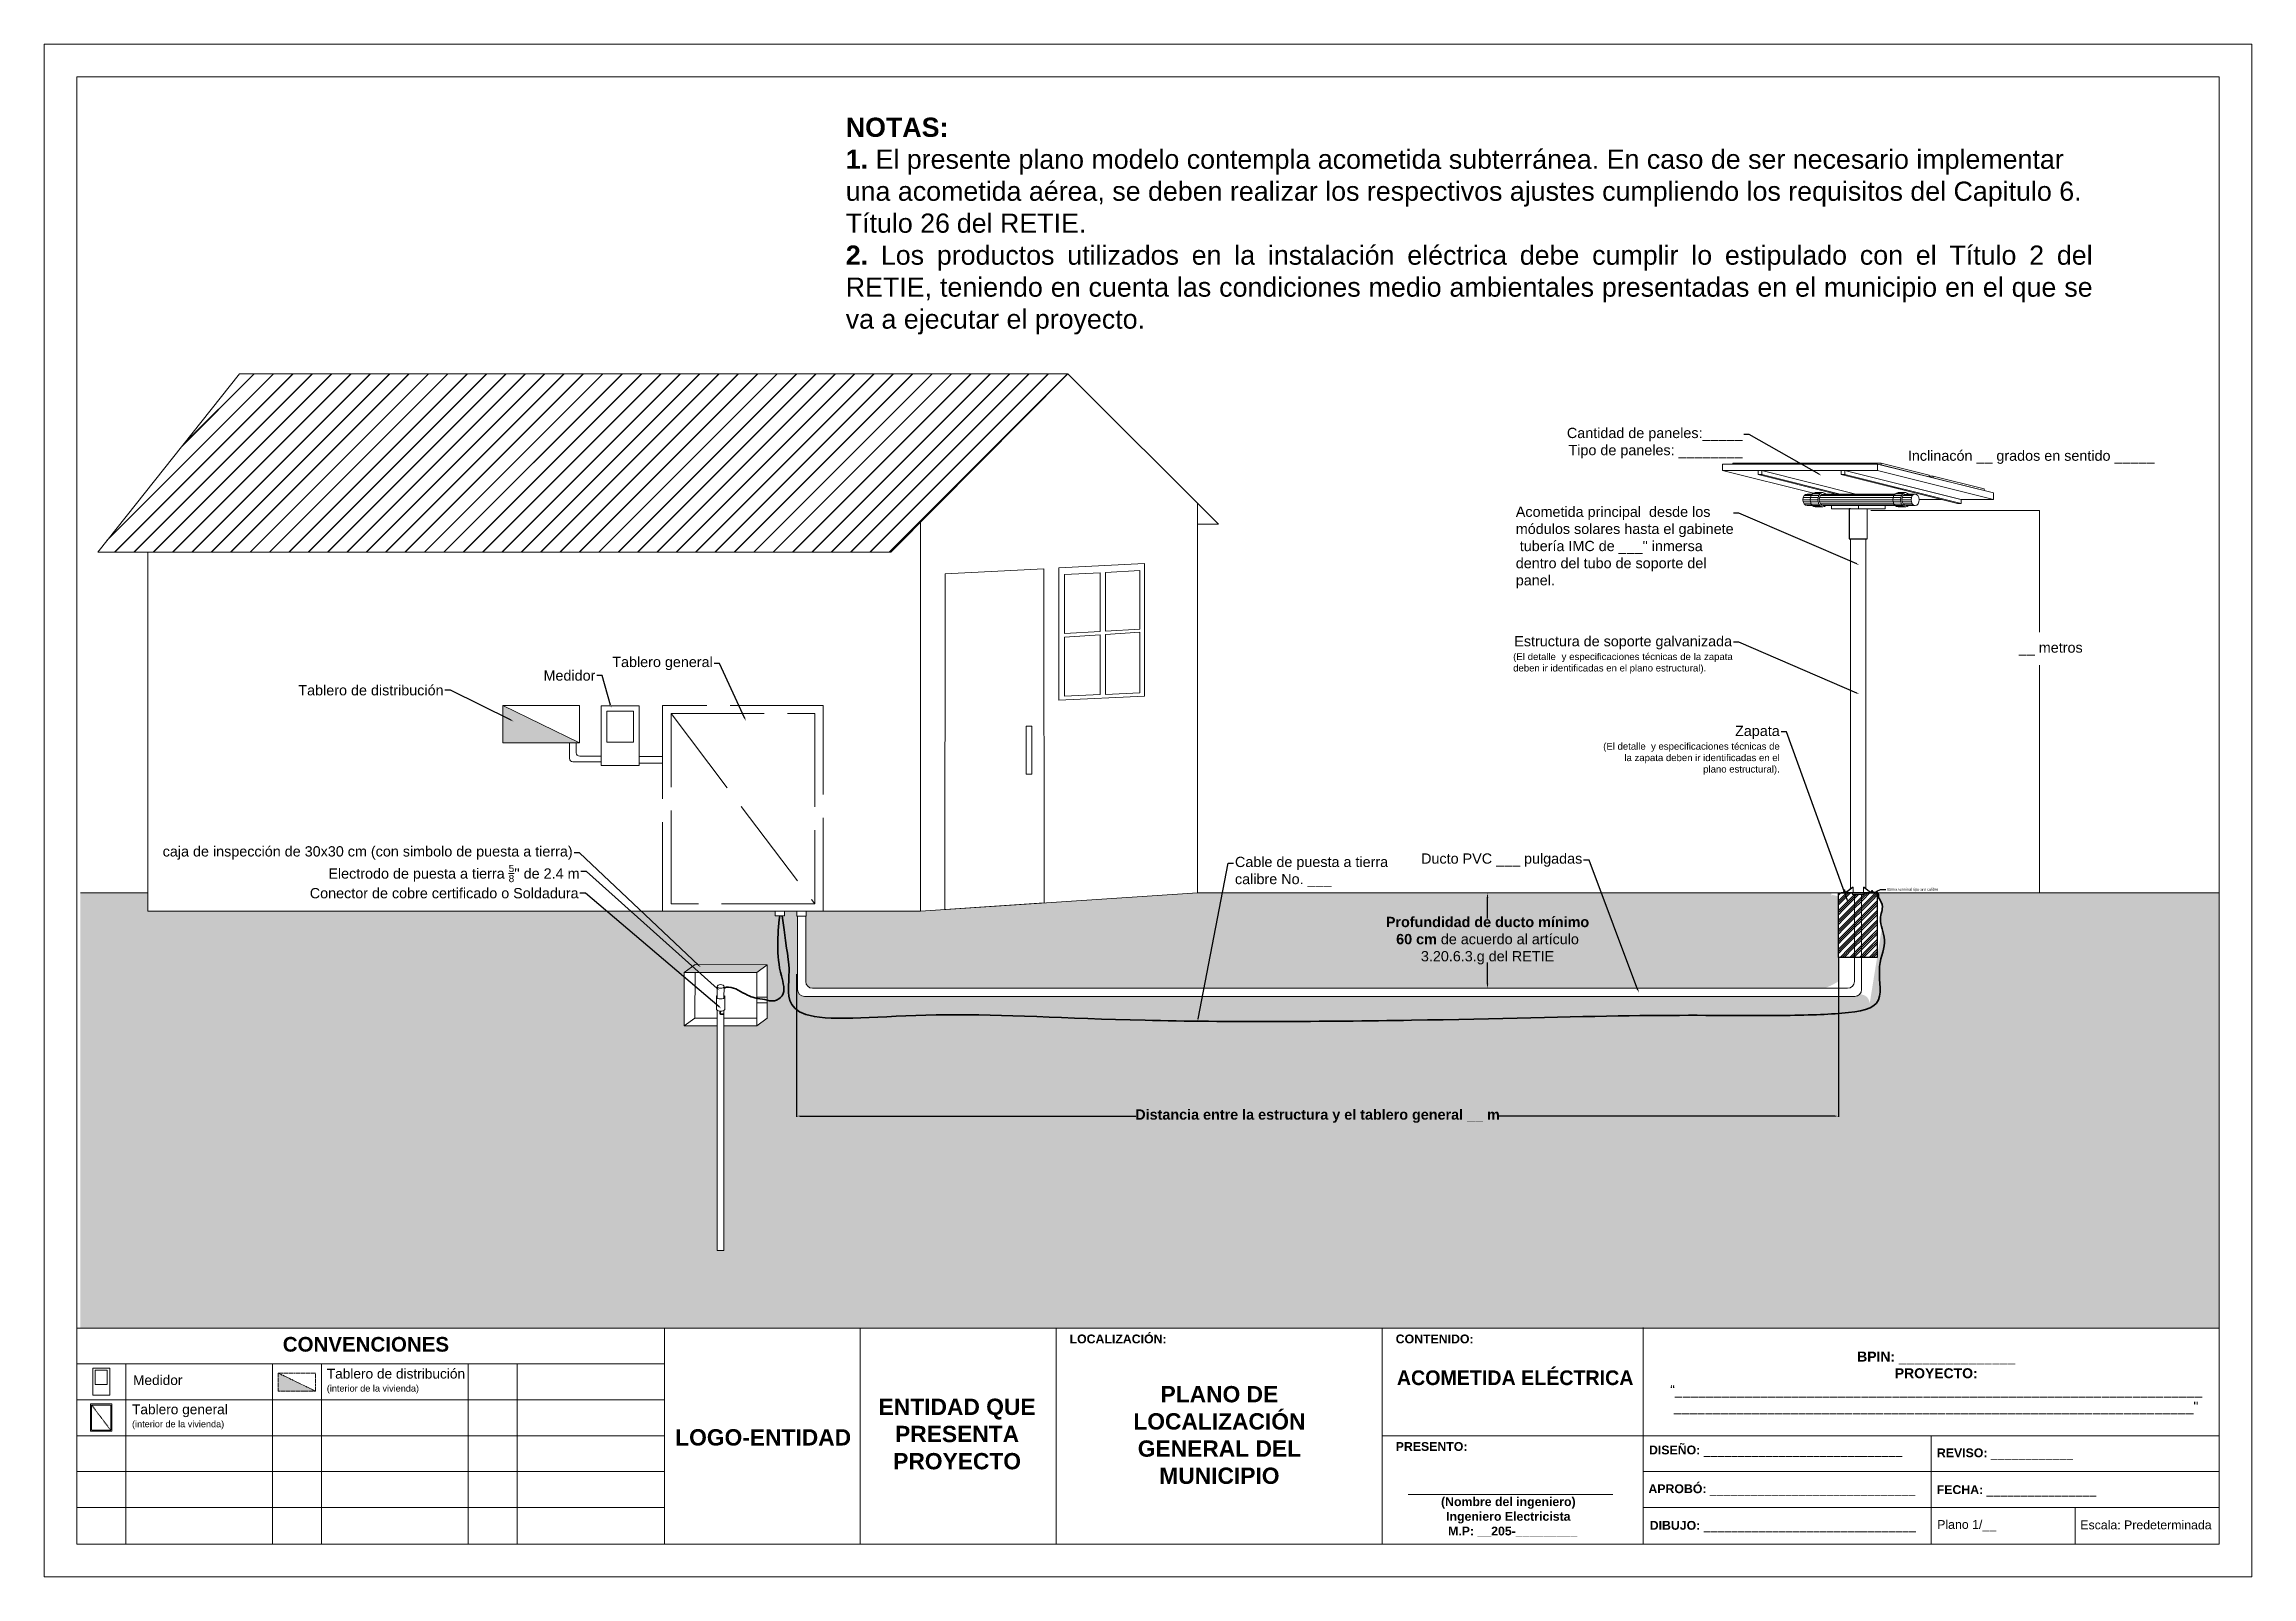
# Paper-space layout 'Acometida' of a CAD drawing. Header units: millimetres. Extents: x 15 to 692, y 15 to 485.
# The model-space entities are those that its viewports show. They can reach past a viewport. Long polylines and large blocks are cut down to what shows.
import ezdxf
from ezdxf import colors
from ezdxf.entities.mleader import LeaderData, LeaderLine
from ezdxf.math import Vec2, Vec3

# ---------------------------------------------------------------- set-up
doc = ezdxf.new("R2010")
doc.units = ezdxf.units.MM
doc.set_wipeout_variables(frame=1)
doc.linetypes.add('ACAD_ISO02W100', pattern=[15, 12, -3])
doc.linetypes.add('Wipeout_Contour', pattern=[1, 0, -1])
for name, color, linetype, lineweight in [('Acometida', 7, 'Continuous', 15), ('Estructura', 7, 'Continuous', 25), ('Internas', 7, 'Continuous', 15), ('Rotulo', 7, 'Continuous', 15)]:
    doc.layers.add(name, color=color, linetype=linetype, lineweight=lineweight)
doc.styles.get("Standard").update_dxf_attribs({"font": 'arial.ttf'})
doc.dimstyles.new('ISO-25', dxfattribs={"dimtxt": 5, "dimasz": 5, "dimexe": 1.25, "dimexo": 0.625, "dimtad": 0, "dimtih": 1, "dimtoh": 1, "dimtxsty": 'Standard', "dimcen": 2.5, "dimadec": 0, "dimazin": 0, "dimtfac": 1, "dimtmove": 0, "dimatfit": 3, "dimfxl": 1, "dimarcsym": 0})

psp = doc.layouts.new('Acometida')

# ---------------------------------------------------------------- texts
at = {"layer": 'Rotulo', "ltscale": 300, "attachment_point": 1}
for s, width, gutter_width, heights, insert, char_height in [('\\pxqc;{\\fArial|b1|i0|c0|p34;CONVENCIONES}', 110.1571, 2.25, [0], (58.58, 88.6), 4.5), ('{\\fArial|b1|i0|c0|p34;LOCALIZACIÓN: }', 42.8918, 2.25, [0], (329.42, 89.35), 2.7), ('{\\fArial|b1|i0|c0|p34;CONTENIDO: }', 42.8918, 2.25, [0], (429.42, 89.35), 2.7), ('\\pxqc;{\\fArial|b1|i0|c0|p34;BPIN: }_______________\\P{\\fArial|b1|i0|c0|p34;PROYECTO: }“____________________________________________________________________\\P___________________________________________________________________"', 109.8668, 2.25, [0], (540.22, 84.11), 3.06), ('Medidor', 41.2583, 2.5, [0], (42.26, 76.87), 3), ('Tablero de distribución\\P{\\H0.66667x;(interior de la vivienda)}', 47.7625, 2.5, [0], (101.67, 78.85), 3), ('\\pxqc;{\\fBerlin Sans FB Demi|b1|i0|c0|p34;ACOMETIDA ELÉCTRICA}', 111.4372, 2.25, [0], (410.33, 78.35), 4.5), ('\\pxql;Tablero general\\P{\\H0.66667x;(interior de la vivienda)}', 47.7625, 2.5, [0], (41.95, 67.91), 3), ('\\pxqc;{\\fArial|b1|i0|c0|p34;\\C252;\\c9999763;ENTIDAD QUE PRESENTA PROYECTO }', 52.4808, 0, [23.31], (268.69, 69.69), 5), ('\\pxqc;{\\fArial|b1|i0|c0|p34;\\C252;\\c9999763;PLANO DE LOCALIZACIÓN GENERAL DEL MUNICIPIO}', 64.1965, 0, [33.32], (343.26, 73.56), 5), ('{\\fArial|b1|i0|c0|p34;\\C252;\\c9999763;LOGO-ENTIDAD}', 42.8918, 2.25, [0], (208.5, 60.32), 5), ('{\\fArial|b1|i0|c0|p34;PRESENTO: }', 42.8918, 2.25, [0], (429.42, 56.37), 2.7), ('{\\fArial|b1|i0|c0|p34;DISEÑO: }_____________________________', 86.5016, 2.25, [0], (507.09, 55.3), 2.7), ('{\\fArial|b1|i0|c0|p34;REVISO: }____________', 42.8918, 2.25, [0], (595.36, 54.43), 2.7), ('{\\fArial|b1|i0|c0|p34;APROBÓ:} ______________________________', 86.6811, 2.25, [0], (506.91, 43.41), 2.7), ('{\\fArial|b1|i0|c0|p34;FECHA:} ________________  ', 52.7906, 2.25, [0], (595.31, 43.15), 2.7), ('\\pxqc;{\\fArial|b1|i0|c0|p34;(Nombre del ingeniero)\\PIngeniero Electricista\\P\\pi-3,l4,t4;M.P:^I__205-_________}', 50.9759, 2.25, [0], (438.46, 39.45), 2.7), ('{\\fArial|b1|i0|c0|p34;DIBUJO: }_______________________________', 86.2954, 2.25, [0], (507.3, 32.19), 2.7), ('Plano 1/__', 42.8918, 2.25, [0], (595.46, 32.46), 2.7), ('\\pxt11;Escala: Predeterminada', 42.8918, 2.25, [0], (639.34, 32.33), 2.7)]:
    psp.add_mtext_dynamic_manual_height_columns(s, width=width, gutter_width=gutter_width, heights=heights, dxfattribs=dict(at, insert=insert, char_height=char_height))

msp = doc.modelspace()

# ---------------------------------------------------------------- texts
at = {"layer": 'Acometida', "ltscale": 300, "char_height": 15, "attachment_point": 1}
for s, width, insert in [('Inclinacón __ grados en sentido _____', 446.27097, (13620.139, 4418.188)), ('__ metros', 101.41835, (13782.236, 4138))]:
    msp.add_mtext_dynamic_manual_height_columns(s, width=width, gutter_width=12.5, heights=[0], dxfattribs=dict(at, insert=insert))
at = {"layer": 'Internas', "ltscale": 300, "insert": (12069.351, 4904.141), "char_height": 28, "attachment_point": 1}
msp.add_mtext_dynamic_manual_height_columns('{\\fArial|b1|i0|c0|p34;NOTAS: \\P1. }El presente plano modelo contempla acometida subterránea. En caso de ser necesario implementar una acometida aérea, se deben realizar los respectivos ajustes cumpliendo los requisitos del Capitulo 6. Título 26{\\H0.91667x; }del RETIE.\\P\\pxqj;{\\fArial|b1|i0|c0|p34;2. }Los productos utilizados en la instalación eléctrica debe cumplir lo estipulado con el Título 2 del RETIE, teniendo en cuenta las condiciones medio ambientales presentadas en el municipio en el que se va a ejecutar el proyecto.', width=1815.13225, gutter_width=12.5, heights=[0], dxfattribs=at)

# ---------------------------------------------------------------- blocks, each defined once
blk = doc.blocks.new('Medidor')
at = {"layer": 'Acometida', "ltscale": 300}
for points in [[(12499.3, 3436.1), (12539.8, 3436.1), (12539.8, 3372.2), (12499.3, 3372.2)], [(12505.1, 3430.6), (12533.7, 3430.6), (12533.7, 3397.4), (12505.1, 3397.4)]]:
    blk.add_lwpolyline(points, close=True, dxfattribs=at)
blk = doc.blocks.new('TD int')
at = {"layer": 'Acometida', "linetype": 'ACAD_ISO02W100', "ltscale": 0.5, "true_color": 0x636466}
h = blk.add_hatch(color=251, dxfattribs=at)
h.dxf.hatch_style = 1
h.paths.add_polyline_path([(11568.8, 3991.6), (11680.5, 3991.6), (11568.8, 4045.8)])
at = {"layer": 'Acometida', "color": 251, "linetype": 'ACAD_ISO02W100', "ltscale": 0.5, "true_color": 0x636466}
blk.add_line((11568.8, 4045.8), (11680.5, 3991.6), dxfattribs=at)
blk.add_lwpolyline([(11680.5, 4045.8), (11568.8, 4045.8), (11568.8, 3991.6), (11680.5, 3991.6)], close=True, dxfattribs=at)
blk = doc.blocks.new('TGint')
at = {"layer": 'Acometida', "color": 251, "linetype": 'ACAD_ISO02W100', "ltscale": 0.5, "true_color": 0x636466}
blk.add_line((11814.3, 4034.2), (12024.2, 3756.5), dxfattribs=at)
for points in [[(11801.7, 3745.8), (12036.5, 3745.8), (12036.5, 4045.8), (11801.7, 4045.8)], [(11814.3, 4034.2), (12024.2, 4034.2), (12024.2, 3756.5), (11814.3, 3756.5)]]:
    blk.add_lwpolyline(points, close=True, dxfattribs=at)
blk = doc.blocks.new('base')
at = {"layer": 'Estructura', "linetype": 'Continuous', "lineweight": 18}
for p, q in [((15815.049, 4463.231), (15813.847, 4463.231)), ((15813.847, 4463.231), (15813.847, 4463.18)), ((15813.847, 4463.231), (15815.049, 4463.231)), ((15813.847, 4463.18), (15813.847, 4463.231)), ((15813.847, 4463.18), (15815.049, 4463.18)), ((15814.124, 4463.18), (15813.847, 4463.18)), ((15813.847, 4463.18), (15814.553, 4463.004)), ((15813.847, 4463.18), (15814.553, 4463.004)), ((15814.767, 4463.18), (15813.847, 4463.18)), ((15813.928, 4463.238), (15813.928, 4463.231)), ((15815.078, 4463.238), (15813.928, 4463.238)), ((15813.928, 4463.238), (15815.078, 4463.238)), ((15813.928, 4463.231), (15813.928, 4463.238)), ((15813.928, 4463.231), (15815.049, 4463.231)), ((15814.124, 4463.15), (15814.124, 4463.18)), ((15814.124, 4463.18), (15814.124, 4463.15)), ((15814.153, 4463.18), (15814.124, 4463.18)), ((15814.124, 4463.15), (15814.124, 4463.18)), ((15814.731, 4462.998), (15814.124, 4463.15)), ((15814.153, 4463.15), (15814.124, 4463.15)), ((15814.124, 4463.15), (15814.731, 4462.998)), ((15814.124, 4463.15), (15814.153, 4463.15)), ((15814.124, 4463.15), (15814.731, 4462.998)), ((15814.153, 4463.15), (15814.124, 4463.15)), ((15814.153, 4463.18), (15814.882, 4462.998)), ((15814.767, 4463.18), (15814.153, 4463.18)), ((15814.153, 4463.15), (15814.153, 4463.18)), ((15814.153, 4463.18), (15814.153, 4463.15)), ((15814.882, 4462.998), (15814.153, 4463.18)), ((15814.153, 4463.18), (15814.153, 4463.15)), ((15814.153, 4463.18), (15814.882, 4462.998)), ((15814.76, 4462.998), (15814.153, 4463.15)), ((15814.153, 4463.15), (15814.76, 4462.998)), ((15814.153, 4463.15), (15814.76, 4462.998)), ((15814.767, 4463.15), (15814.767, 4463.18)), ((15814.767, 4463.18), (15814.767, 4463.15)), ((15814.796, 4463.18), (15814.767, 4463.18)), ((15814.767, 4463.15), (15814.767, 4463.18)), ((15814.767, 4463.18), (15814.796, 4463.18)), ((15815.545, 4462.956), (15814.767, 4463.15)), ((15814.796, 4463.15), (15814.767, 4463.15)), ((15814.767, 4463.15), (15815.67, 4462.925)), ((15814.767, 4463.15), (15814.796, 4463.15)), ((15814.767, 4463.15), (15815.67, 4462.925)), ((15814.796, 4463.15), (15814.767, 4463.15)), ((15814.796, 4463.18), (15815.696, 4462.956)), ((15815.049, 4463.18), (15814.796, 4463.18)), ((15815.049, 4463.18), (15814.796, 4463.18)), ((15814.796, 4463.15), (15814.796, 4463.18)), ((15814.796, 4463.18), (15814.796, 4463.15)), ((15815.699, 4462.955), (15814.796, 4463.18)), ((15814.796, 4463.18), (15814.796, 4463.15)), ((15814.796, 4463.18), (15815.696, 4462.956)), ((15815.699, 4462.925), (15814.796, 4463.15)), ((15814.796, 4463.15), (15815.699, 4462.925)), ((15814.796, 4463.15), (15815.699, 4462.925)), ((15815.049, 4463.18), (15815.049, 4463.231)), ((15815.949, 4463.007), (15815.049, 4463.231)), ((15815.049, 4463.231), (15815.049, 4463.18)), ((15815.049, 4463.231), (15815.949, 4463.007)), ((15815.049, 4463.231), (15815.049, 4463.18)), ((15815.049, 4463.231), (15815.078, 4463.224)), ((15815.049, 4463.18), (15815.949, 4462.956)), ((15815.949, 4462.956), (15815.049, 4463.18)), ((15815.949, 4462.956), (15815.049, 4463.18)), ((15815.078, 4463.224), (15815.078, 4463.238)), ((15815.078, 4463.238), (15815.078, 4463.224)), ((15815.451, 4463.145), (15815.078, 4463.238)), ((15815.078, 4463.238), (15815.451, 4463.145)), ((15815.078, 4463.238), (15815.078, 4463.224)), ((15815.078, 4463.224), (15815.451, 4463.131)), ((15815.451, 4463.131), (15815.451, 4463.145)), ((15815.451, 4463.131), (15815.451, 4463.145)), ((15815.481, 4463.138), (15815.451, 4463.138)), ((15815.451, 4463.138), (15815.451, 4463.131)), ((15815.451, 4463.138), (15815.481, 4463.138)), ((15815.451, 4463.131), (15815.481, 4463.123)), ((15815.481, 4463.123), (15815.481, 4463.138)), ((15815.481, 4463.138), (15815.481, 4463.123)), ((15815.877, 4463.039), (15815.481, 4463.138)), ((15815.481, 4463.138), (15815.877, 4463.039)), ((15815.481, 4463.138), (15815.481, 4463.123)), ((15815.481, 4463.123), (15815.877, 4463.025)), ((15814.474, 4462.971), (15814.471, 4462.954)), ((15814.471, 4462.954), (15814.474, 4462.971)), ((15814.471, 4462.954), (15814.528, 4462.954)), ((15814.471, 4462.954), (15814.471, 4462.954)), ((15814.471, 4462.954), (15814.528, 4462.954)), ((15814.528, 4462.954), (15814.471, 4462.954)), ((15814.528, 4462.954), (15814.471, 4462.954)), ((15814.471, 4462.954), (15814.474, 4462.937)), ((15814.474, 4462.937), (15814.471, 4462.954)), ((15814.471, 4462.954), (15814.471, 4462.954)), ((15814.48, 4462.986), (15814.474, 4462.971)), ((15814.474, 4462.971), (15814.48, 4462.986)), ((15814.474, 4462.971), (15814.53, 4462.971)), ((15814.53, 4462.971), (15814.474, 4462.971)), ((15814.474, 4462.937), (15814.53, 4462.937)), ((15814.474, 4462.937), (15814.48, 4462.922)), ((15814.53, 4462.937), (15814.474, 4462.937)), ((15814.48, 4462.922), (15814.474, 4462.937)), ((15814.491, 4462.995), (15814.48, 4462.986)), ((15814.48, 4462.986), (15814.491, 4462.995)), ((15814.48, 4462.986), (15814.535, 4462.986)), ((15814.535, 4462.986), (15814.48, 4462.986)), ((15814.503, 4462.998), (15814.491, 4462.995)), ((15814.491, 4462.995), (15814.503, 4462.998)), ((15814.491, 4462.995), (15814.542, 4462.995)), ((15814.542, 4462.995), (15814.491, 4462.995)), ((15814.544, 4462.998), (15814.503, 4462.998)), ((15814.544, 4462.998), (15814.503, 4462.998)), ((15814.528, 4462.954), (15814.53, 4462.971)), ((15814.53, 4462.971), (15814.528, 4462.954)), ((15814.528, 4462.954), (15814.53, 4462.971)), ((15814.528, 4462.954), (15814.528, 4462.954)), ((15814.528, 4462.954), (15814.528, 4462.954)), ((15814.53, 4462.937), (15814.528, 4462.954)), ((15814.528, 4462.954), (15814.528, 4462.954)), ((15814.528, 4462.954), (15814.587, 4462.954)), ((15814.528, 4462.954), (15814.587, 4462.954)), ((15814.587, 4462.954), (15814.528, 4462.954)), ((15814.528, 4462.954), (15814.528, 4462.954)), ((15814.587, 4462.954), (15814.528, 4462.954)), ((15814.528, 4462.954), (15814.53, 4462.937)), ((15814.53, 4462.937), (15814.528, 4462.954)), ((15814.528, 4462.954), (15814.528, 4462.954)), ((15814.53, 4462.971), (15814.535, 4462.986)), ((15814.536, 4462.986), (15814.53, 4462.971)), ((15814.53, 4462.971), (15814.536, 4462.986)), ((15814.53, 4462.971), (15814.53, 4462.971)), ((15814.53, 4462.971), (15814.589, 4462.971)), ((15814.589, 4462.971), (15814.53, 4462.971)), ((15814.535, 4462.922), (15814.53, 4462.937)), ((15814.53, 4462.937), (15814.53, 4462.937)), ((15814.53, 4462.937), (15814.589, 4462.937)), ((15814.589, 4462.937), (15814.53, 4462.937)), ((15814.53, 4462.937), (15814.536, 4462.921)), ((15814.536, 4462.921), (15814.53, 4462.937)), ((15814.535, 4462.986), (15814.536, 4462.986)), ((15814.544, 4462.999), (15814.536, 4462.986)), ((15814.536, 4462.986), (15814.544, 4462.999)), ((15814.536, 4462.986), (15814.542, 4462.995)), ((15814.536, 4462.986), (15814.595, 4462.986)), ((15814.595, 4462.986), (15814.536, 4462.986)), ((15814.542, 4462.995), (15814.544, 4462.998)), ((15814.555, 4463.006), (15814.544, 4462.999)), ((15814.544, 4462.999), (15814.555, 4463.006)), ((15814.544, 4462.999), (15814.603, 4462.999)), ((15814.603, 4462.999), (15814.544, 4462.999)), ((15814.553, 4463.004), (15814.555, 4463.006)), ((15814.567, 4463.009), (15814.555, 4463.006)), ((15814.555, 4463.006), (15814.567, 4463.009)), ((15814.555, 4463.006), (15814.567, 4463.009)), ((15814.555, 4463.006), (15814.614, 4463.006)), ((15814.614, 4463.006), (15814.555, 4463.006)), ((15814.626, 4463.009), (15814.567, 4463.009)), ((15814.626, 4463.009), (15814.567, 4463.009)), ((15814.567, 4463.009), (15814.626, 4463.009)), ((15814.587, 4462.954), (15814.589, 4462.971)), ((15814.589, 4462.971), (15814.587, 4462.954)), ((15814.587, 4462.954), (15814.589, 4462.971)), ((15814.587, 4462.954), (15814.587, 4462.954)), ((15814.589, 4462.937), (15814.587, 4462.954)), ((15814.587, 4462.954), (15814.587, 4462.954)), ((15814.587, 4462.954), (15814.589, 4462.937)), ((15814.587, 4462.954), (15814.587, 4462.954)), ((15814.589, 4462.937), (15814.587, 4462.954)), ((15814.589, 4462.971), (15814.595, 4462.986)), ((15814.595, 4462.986), (15814.589, 4462.971)), ((15814.589, 4462.971), (15814.595, 4462.986)), ((15814.595, 4462.921), (15814.589, 4462.937)), ((15814.589, 4462.937), (15814.595, 4462.921)), ((15814.595, 4462.921), (15814.589, 4462.937)), ((15814.595, 4462.986), (15814.603, 4462.999)), ((15814.603, 4462.999), (15814.595, 4462.986)), ((15814.595, 4462.986), (15814.603, 4462.999)), ((15814.6, 4462.971), (15814.598, 4462.954)), ((15814.598, 4462.954), (15814.6, 4462.971)), ((15814.598, 4462.954), (15815.169, 4462.954)), ((15814.598, 4462.954), (15815.169, 4462.954)), ((15815.169, 4462.954), (15814.598, 4462.954)), ((15814.598, 4462.954), (15814.598, 4462.954)), ((15814.598, 4462.954), (15814.6, 4462.937)), ((15815.169, 4462.954), (15814.598, 4462.954)), ((15814.6, 4462.937), (15814.598, 4462.954)), ((15814.598, 4462.954), (15814.598, 4462.954)), ((15814.607, 4462.986), (15814.6, 4462.971)), ((15814.6, 4462.971), (15814.607, 4462.986)), ((15814.6, 4462.971), (15815.171, 4462.971)), ((15815.171, 4462.971), (15814.6, 4462.971)), ((15814.6, 4462.937), (15815.171, 4462.937)), ((15814.6, 4462.937), (15814.607, 4462.922)), ((15815.171, 4462.937), (15814.6, 4462.937)), ((15814.607, 4462.922), (15814.6, 4462.937)), ((15814.603, 4462.999), (15814.614, 4463.006)), ((15814.614, 4463.006), (15814.603, 4462.999)), ((15814.603, 4462.999), (15814.614, 4463.006)), ((15814.617, 4462.995), (15814.607, 4462.986)), ((15814.607, 4462.986), (15814.617, 4462.995)), ((15814.607, 4462.986), (15815.177, 4462.986)), ((15815.177, 4462.986), (15814.607, 4462.986)), ((15814.614, 4463.006), (15814.626, 4463.009)), ((15814.626, 4463.009), (15814.614, 4463.006)), ((15814.614, 4463.006), (15814.626, 4463.009)), ((15814.629, 4462.998), (15814.617, 4462.995)), ((15814.617, 4462.995), (15814.629, 4462.998)), ((15814.617, 4462.995), (15815.183, 4462.995)), ((15815.183, 4462.995), (15814.617, 4462.995)), ((15814.638, 4463.006), (15814.626, 4463.009)), ((15814.626, 4463.009), (15814.638, 4463.006)), ((15814.626, 4463.009), (15814.638, 4463.006)), ((15815.186, 4462.998), (15814.629, 4462.998)), ((15815.186, 4462.998), (15814.629, 4462.998)), ((15814.629, 4462.998), (15814.649, 4462.998)), ((15814.649, 4462.999), (15814.638, 4463.006)), ((15814.638, 4463.006), (15814.649, 4462.999)), ((15814.638, 4463.006), (15814.649, 4462.999)), ((15814.649, 4462.998), (15814.649, 4462.999)), ((15814.649, 4462.999), (15814.649, 4462.998)), ((15814.649, 4462.999), (15814.649, 4462.998)), ((15814.649, 4462.998), (15814.731, 4462.998)), ((15814.731, 4462.998), (15814.76, 4462.998)), ((15814.76, 4462.998), (15814.882, 4462.998)), ((15814.882, 4462.998), (15815.186, 4462.998)), ((15815.169, 4462.954), (15815.171, 4462.971)), ((15815.171, 4462.971), (15815.169, 4462.954)), ((15815.169, 4462.954), (15815.171, 4462.971)), ((15815.169, 4462.954), (15815.169, 4462.954)), ((15815.169, 4462.954), (15815.169, 4462.954)), ((15815.171, 4462.937), (15815.169, 4462.954)), ((15815.169, 4462.954), (15815.169, 4462.954)), ((15815.169, 4462.954), (15815.228, 4462.954)), ((15815.169, 4462.954), (15815.228, 4462.954)), ((15815.228, 4462.954), (15815.169, 4462.954)), ((15815.169, 4462.954), (15815.169, 4462.954)), ((15815.228, 4462.954), (15815.169, 4462.954)), ((15815.169, 4462.954), (15815.171, 4462.937)), ((15815.171, 4462.937), (15815.169, 4462.954)), ((15815.169, 4462.954), (15815.169, 4462.954)), ((15815.171, 4462.971), (15815.177, 4462.986)), ((15815.177, 4462.986), (15815.171, 4462.971)), ((15815.171, 4462.971), (15815.177, 4462.986)), ((15815.171, 4462.971), (15815.171, 4462.971)), ((15815.171, 4462.971), (15815.23, 4462.971)), ((15815.23, 4462.971), (15815.171, 4462.971)), ((15815.176, 4462.922), (15815.171, 4462.937)), ((15815.171, 4462.937), (15815.171, 4462.937)), ((15815.171, 4462.937), (15815.23, 4462.937)), ((15815.23, 4462.937), (15815.171, 4462.937)), ((15815.171, 4462.937), (15815.177, 4462.921)), ((15815.177, 4462.921), (15815.171, 4462.937)), ((15815.186, 4462.999), (15815.177, 4462.986)), ((15815.177, 4462.986), (15815.186, 4462.999)), ((15815.177, 4462.986), (15815.183, 4462.995)), ((15815.177, 4462.986), (15815.177, 4462.986)), ((15815.177, 4462.986), (15815.236, 4462.986)), ((15815.236, 4462.986), (15815.177, 4462.986)), ((15815.183, 4462.995), (15815.186, 4462.998)), ((15815.196, 4463.006), (15815.186, 4462.999)), ((15815.186, 4462.999), (15815.196, 4463.006)), ((15815.186, 4462.999), (15815.196, 4463.006)), ((15815.186, 4462.999), (15815.245, 4462.999)), ((15815.245, 4462.999), (15815.186, 4462.999)), ((15815.186, 4462.998), (15815.186, 4462.999)), ((15815.209, 4463.009), (15815.196, 4463.006)), ((15815.196, 4463.006), (15815.209, 4463.009)), ((15815.196, 4463.006), (15815.209, 4463.009)), ((15815.196, 4463.006), (15815.256, 4463.006)), ((15815.256, 4463.006), (15815.196, 4463.006)), ((15815.268, 4463.009), (15815.209, 4463.009)), ((15815.268, 4463.009), (15815.209, 4463.009)), ((15815.209, 4463.009), (15815.268, 4463.009)), ((15815.228, 4462.954), (15815.23, 4462.971)), ((15815.23, 4462.971), (15815.228, 4462.954)), ((15815.228, 4462.954), (15815.23, 4462.971)), ((15815.228, 4462.954), (15815.228, 4462.954)), ((15815.23, 4462.937), (15815.228, 4462.954)), ((15815.228, 4462.954), (15815.228, 4462.954)), ((15815.228, 4462.954), (15815.23, 4462.937)), ((15815.228, 4462.954), (15815.228, 4462.954)), ((15815.23, 4462.937), (15815.228, 4462.954)), ((15815.23, 4462.971), (15815.236, 4462.986)), ((15815.236, 4462.986), (15815.23, 4462.971)), ((15815.23, 4462.971), (15815.236, 4462.986)), ((15815.236, 4462.921), (15815.23, 4462.937)), ((15815.23, 4462.937), (15815.236, 4462.921)), ((15815.236, 4462.921), (15815.23, 4462.937)), ((15815.236, 4462.986), (15815.245, 4462.999)), ((15815.245, 4462.999), (15815.236, 4462.986)), ((15815.236, 4462.986), (15815.245, 4462.999)), ((15815.242, 4462.971), (15815.239, 4462.954)), ((15815.239, 4462.954), (15815.242, 4462.971)), ((15815.239, 4462.954), (15815.31, 4462.954)), ((15815.239, 4462.954), (15815.239, 4462.954)), ((15815.239, 4462.954), (15815.31, 4462.954)), ((15815.31, 4462.954), (15815.239, 4462.954)), ((15815.31, 4462.954), (15815.239, 4462.954)), ((15815.239, 4462.954), (15815.242, 4462.937)), ((15815.242, 4462.937), (15815.239, 4462.954)), ((15815.239, 4462.954), (15815.239, 4462.954)), ((15815.249, 4462.986), (15815.242, 4462.971)), ((15815.242, 4462.971), (15815.249, 4462.986)), ((15815.242, 4462.971), (15815.312, 4462.971)), ((15815.312, 4462.971), (15815.242, 4462.971)), ((15815.242, 4462.937), (15815.312, 4462.937)), ((15815.242, 4462.937), (15815.248, 4462.922)), ((15815.312, 4462.937), (15815.242, 4462.937)), ((15815.248, 4462.922), (15815.242, 4462.937)), ((15815.245, 4462.999), (15815.256, 4463.006)), ((15815.256, 4463.006), (15815.245, 4462.999)), ((15815.245, 4462.999), (15815.256, 4463.006)), ((15815.259, 4462.995), (15815.249, 4462.986)), ((15815.249, 4462.986), (15815.259, 4462.995)), ((15815.249, 4462.986), (15815.319, 4462.986)), ((15815.319, 4462.986), (15815.249, 4462.986)), ((15815.256, 4463.006), (15815.268, 4463.009)), ((15815.268, 4463.009), (15815.256, 4463.006)), ((15815.256, 4463.006), (15815.268, 4463.009)), ((15815.271, 4462.998), (15815.259, 4462.995)), ((15815.259, 4462.995), (15815.271, 4462.998)), ((15815.259, 4462.995), (15815.329, 4462.995)), ((15815.329, 4462.995), (15815.259, 4462.995)), ((15815.279, 4463.006), (15815.268, 4463.009)), ((15815.268, 4463.009), (15815.279, 4463.006)), ((15815.268, 4463.009), (15815.279, 4463.006)), ((15815.341, 4462.998), (15815.271, 4462.998)), ((15815.341, 4462.998), (15815.271, 4462.998)), ((15815.271, 4462.998), (15815.29, 4462.998)), ((15815.29, 4462.999), (15815.279, 4463.006)), ((15815.279, 4463.006), (15815.29, 4462.999)), ((15815.279, 4463.006), (15815.29, 4462.999)), ((15815.29, 4462.998), (15815.29, 4462.999)), ((15815.29, 4462.999), (15815.29, 4462.998)), ((15815.29, 4462.999), (15815.29, 4462.998)), ((15815.29, 4462.998), (15815.341, 4462.998)), ((15815.312, 4462.971), (15815.31, 4462.954)), ((15815.31, 4462.954), (15815.312, 4462.971)), ((15815.31, 4462.954), (15815.312, 4462.971)), ((15815.31, 4462.954), (15815.31, 4462.954)), ((15815.31, 4462.954), (15815.312, 4462.937)), ((15815.31, 4462.954), (15815.31, 4462.954)), ((15815.312, 4462.937), (15815.31, 4462.954)), ((15815.31, 4462.954), (15815.31, 4462.954)), ((15815.312, 4462.937), (15815.31, 4462.954)), ((15815.319, 4462.986), (15815.312, 4462.971)), ((15815.312, 4462.971), (15815.319, 4462.986)), ((15815.312, 4462.971), (15815.319, 4462.986)), ((15815.312, 4462.937), (15815.319, 4462.922)), ((15815.319, 4462.922), (15815.312, 4462.937)), ((15815.319, 4462.922), (15815.312, 4462.937)), ((15815.329, 4462.995), (15815.319, 4462.986)), ((15815.319, 4462.986), (15815.329, 4462.995)), ((15815.319, 4462.986), (15815.329, 4462.995)), ((15815.341, 4462.998), (15815.329, 4462.995)), ((15815.329, 4462.995), (15815.341, 4462.998)), ((15815.329, 4462.995), (15815.341, 4462.998)), ((15815.353, 4462.995), (15815.341, 4462.998)), ((15815.341, 4462.998), (15815.353, 4462.995)), ((15815.341, 4462.998), (15815.353, 4462.995)), ((15815.363, 4462.986), (15815.353, 4462.995)), ((15815.353, 4462.995), (15815.363, 4462.986)), ((15815.353, 4462.995), (15815.363, 4462.986)), ((15815.37, 4462.972), (15815.363, 4462.986)), ((15815.363, 4462.986), (15815.37, 4462.972)), ((15815.363, 4462.986), (15815.37, 4462.972)), ((15815.364, 4462.922), (15815.371, 4462.937)), ((15815.371, 4462.937), (15815.364, 4462.922)), ((15815.373, 4462.956), (15815.37, 4462.972)), ((15815.37, 4462.972), (15815.373, 4462.956)), ((15815.37, 4462.972), (15815.373, 4462.956)), ((15815.371, 4462.937), (15815.373, 4462.954)), ((15815.373, 4462.954), (15815.371, 4462.937)), ((15815.373, 4462.954), (15815.373, 4462.956)), ((15815.373, 4462.956), (15815.373, 4462.954)), ((15815.373, 4462.956), (15815.545, 4462.956)), ((15815.373, 4462.956), (15815.545, 4462.956)), ((15815.696, 4462.956), (15815.949, 4462.956)), ((15815.696, 4462.956), (15815.949, 4462.956)), ((15815.696, 4462.956), (15815.699, 4462.955)), ((15815.699, 4462.925), (15815.699, 4462.955)), ((15815.699, 4462.955), (15815.699, 4462.925)), ((15815.877, 4463.025), (15815.877, 4463.039)), ((15815.877, 4463.025), (15815.877, 4463.039)), ((15815.949, 4462.956), (15815.949, 4463.007)), ((15815.949, 4462.956), (15815.949, 4463.007)), ((15814.48, 4462.922), (15814.535, 4462.922)), ((15814.535, 4462.922), (15814.48, 4462.922)), ((15814.48, 4462.922), (15814.491, 4462.913)), ((15814.491, 4462.913), (15814.48, 4462.922)), ((15814.491, 4462.913), (15814.541, 4462.913)), ((15814.491, 4462.913), (15814.503, 4462.909)), ((15814.541, 4462.913), (15814.491, 4462.913)), ((15814.503, 4462.909), (15814.491, 4462.913)), ((15814.503, 4462.909), (15814.544, 4462.909)), ((15814.544, 4462.909), (15814.503, 4462.909)), ((15814.536, 4462.921), (15814.535, 4462.922)), ((15814.541, 4462.913), (15814.536, 4462.921)), ((15814.536, 4462.921), (15814.595, 4462.921)), ((15814.595, 4462.921), (15814.536, 4462.921)), ((15814.536, 4462.921), (15814.544, 4462.909)), ((15814.544, 4462.909), (15814.536, 4462.921)), ((15814.544, 4462.909), (15814.541, 4462.913)), ((15814.603, 4462.909), (15814.544, 4462.909)), ((15814.544, 4462.909), (15814.555, 4462.901)), ((15814.544, 4462.909), (15814.603, 4462.909)), ((15814.555, 4462.901), (15814.544, 4462.909)), ((15814.555, 4462.901), (15814.614, 4462.901)), ((15814.614, 4462.901), (15814.555, 4462.901)), ((15814.555, 4462.901), (15814.567, 4462.898)), ((15814.567, 4462.898), (15814.555, 4462.901)), ((15814.567, 4462.898), (15814.626, 4462.898)), ((15814.626, 4462.898), (15814.567, 4462.898)), ((15814.595, 4462.921), (15814.603, 4462.909)), ((15814.603, 4462.909), (15814.595, 4462.921)), ((15814.603, 4462.909), (15814.595, 4462.921)), ((15814.614, 4462.901), (15814.603, 4462.909)), ((15814.603, 4462.909), (15814.614, 4462.901)), ((15814.614, 4462.901), (15814.603, 4462.909)), ((15814.607, 4462.922), (15815.176, 4462.922)), ((15814.607, 4462.922), (15814.617, 4462.913)), ((15815.176, 4462.922), (15814.607, 4462.922)), ((15814.617, 4462.913), (15814.607, 4462.922)), ((15814.626, 4462.898), (15814.614, 4462.901)), ((15814.614, 4462.901), (15814.626, 4462.898)), ((15814.626, 4462.898), (15814.614, 4462.901)), ((15814.617, 4462.913), (15815.183, 4462.913)), ((15814.617, 4462.913), (15814.629, 4462.909)), ((15815.183, 4462.913), (15814.617, 4462.913)), ((15814.629, 4462.909), (15814.617, 4462.913)), ((15814.626, 4462.898), (15814.638, 4462.901)), ((15814.638, 4462.901), (15814.626, 4462.898)), ((15814.629, 4462.909), (15815.185, 4462.909)), ((15814.692, 4462.909), (15814.629, 4462.909)), ((15814.65, 4462.909), (15814.629, 4462.909)), ((15814.638, 4462.901), (15814.649, 4462.909)), ((15814.649, 4462.909), (15814.638, 4462.901)), ((15814.649, 4462.909), (15814.65, 4462.909)), ((15814.65, 4462.909), (15814.649, 4462.909)), ((15814.692, 4462.909), (15814.692, 4462.883)), ((15814.901, 4462.909), (15814.692, 4462.909)), ((15814.692, 4462.909), (15814.901, 4462.909)), ((15814.692, 4462.883), (15814.692, 4462.909)), ((15814.692, 4462.883), (15814.901, 4462.883)), ((15814.692, 4462.883), (15814.901, 4462.883)), ((15814.901, 4462.909), (15814.901, 4462.883)), ((15815.109, 4462.909), (15814.901, 4462.909)), ((15814.901, 4462.883), (15814.901, 4462.909)), ((15814.901, 4462.909), (15815.009, 4462.909)), ((15814.901, 4462.883), (15814.901, 4462.909)), ((15814.901, 4462.883), (15815.109, 4462.883)), ((15814.901, 4462.883), (15815.109, 4462.883)), ((15814.97, 4462.65), (15814.97, 4462.883)), ((15815.185, 4462.909), (15815.009, 4462.909)), ((15815.109, 4462.883), (15815.109, 4462.909)), ((15815.109, 4462.883), (15815.109, 4462.909)), ((15815.177, 4462.921), (15815.176, 4462.922)), ((15815.183, 4462.913), (15815.177, 4462.921)), ((15815.177, 4462.921), (15815.236, 4462.921)), ((15815.236, 4462.921), (15815.177, 4462.921)), ((15815.177, 4462.921), (15815.186, 4462.909)), ((15815.186, 4462.909), (15815.177, 4462.921)), ((15815.185, 4462.909), (15815.183, 4462.913)), ((15815.245, 4462.909), (15815.186, 4462.909)), ((15815.186, 4462.909), (15815.196, 4462.901)), ((15815.186, 4462.909), (15815.245, 4462.909)), ((15815.196, 4462.901), (15815.186, 4462.909)), ((15815.196, 4462.901), (15815.255, 4462.901)), ((15815.255, 4462.901), (15815.196, 4462.901)), ((15815.196, 4462.901), (15815.209, 4462.898)), ((15815.209, 4462.898), (15815.196, 4462.901)), ((15815.209, 4462.898), (15815.268, 4462.898)), ((15815.268, 4462.898), (15815.209, 4462.898)), ((15815.236, 4462.921), (15815.245, 4462.909)), ((15815.245, 4462.909), (15815.236, 4462.921)), ((15815.245, 4462.909), (15815.236, 4462.921)), ((15815.255, 4462.901), (15815.245, 4462.909)), ((15815.245, 4462.909), (15815.255, 4462.901)), ((15815.255, 4462.901), (15815.245, 4462.909)), ((15815.248, 4462.922), (15815.319, 4462.922)), ((15815.248, 4462.922), (15815.259, 4462.913)), ((15815.319, 4462.922), (15815.248, 4462.922)), ((15815.259, 4462.913), (15815.248, 4462.922)), ((15815.268, 4462.898), (15815.255, 4462.901)), ((15815.255, 4462.901), (15815.268, 4462.898)), ((15815.268, 4462.898), (15815.255, 4462.901)), ((15815.259, 4462.913), (15815.329, 4462.913)), ((15815.259, 4462.913), (15815.271, 4462.909)), ((15815.329, 4462.913), (15815.259, 4462.913)), ((15815.271, 4462.909), (15815.259, 4462.913)), ((15815.268, 4462.898), (15815.28, 4462.901)), ((15815.28, 4462.901), (15815.268, 4462.898)), ((15815.271, 4462.909), (15815.341, 4462.909)), ((15815.341, 4462.909), (15815.271, 4462.909)), ((15815.291, 4462.909), (15815.271, 4462.909)), ((15815.28, 4462.901), (15815.291, 4462.909)), ((15815.291, 4462.909), (15815.28, 4462.901)), ((15815.291, 4462.909), (15815.291, 4462.909)), ((15815.291, 4462.909), (15815.291, 4462.909)), ((15815.319, 4462.922), (15815.329, 4462.913)), ((15815.329, 4462.913), (15815.319, 4462.922)), ((15815.329, 4462.913), (15815.319, 4462.922)), ((15815.329, 4462.913), (15815.341, 4462.909)), ((15815.341, 4462.909), (15815.329, 4462.913)), ((15815.341, 4462.909), (15815.329, 4462.913)), ((15815.341, 4462.909), (15815.354, 4462.913)), ((15815.354, 4462.913), (15815.341, 4462.909)), ((15815.354, 4462.913), (15815.364, 4462.922)), ((15815.364, 4462.922), (15815.354, 4462.913)), ((15815.67, 4462.925), (15815.699, 4462.925)), ((15815.699, 4462.925), (15815.67, 4462.925)), ((15814.841, 4459.941), (15814.841, 4462.65)), ((15814.96, 4459.941), (15814.96, 4462.65))]:
    blk.add_line(p, q, dxfattribs=at)
at = {"layer": 'Estructura', "ltscale": 300}
blk.add_line((15814.831, 4462.65), (15814.97, 4462.65), dxfattribs=at)
at = {"layer": 'Estructura', "linetype": 'Wipeout_Contour', "lineweight": 18}
for p, q in [((15814.96, 4459.941), (15814.96, 4462.65)), ((15814.841, 4459.941), (15814.847, 4459.945)), ((15814.847, 4459.945), (15814.856, 4459.952)), ((15814.856, 4459.952), (15814.858, 4459.952)), ((15814.858, 4459.952), (15814.86, 4459.952)), ((15814.86, 4459.952), (15814.86, 4459.909)), ((15814.86, 4459.909), (15814.873, 4459.909)), ((15814.873, 4459.909), (15814.891, 4459.909)), ((15814.891, 4459.909), (15814.91, 4459.909)), ((15814.91, 4459.909), (15814.928, 4459.909)), ((15814.928, 4459.909), (15814.941, 4459.909)), ((15814.941, 4459.909), (15814.941, 4459.952)), ((15814.941, 4459.952), (15814.943, 4459.952)), ((15814.943, 4459.952), (15814.945, 4459.952)), ((15814.945, 4459.952), (15814.954, 4459.945)), ((15814.954, 4459.945), (15814.96, 4459.941))]:
    blk.add_line(p, q, dxfattribs=at)
at = {"layer": 'Estructura'}
blk.add_lwpolyline([(15814.841, 4462.883), (15814.831, 4462.883), (15814.831, 4462.65)], dxfattribs=at)
at = {"linetype": 'Wipeout_Contour', "lineweight": 0, "ltscale": 3951.793146}
blk.add_wipeout([(15814.856, 4459.952), (15814.802, 4459.909), (15814.806, 4459.909), (15814.86, 4459.952)], dxfattribs=at).dxf.layer = 'Estructura'
at = {"layer": 'Estructura', "linetype": 'Continuous', "lineweight": 18}
for p, q in [((15814.856, 4459.952), (15814.802, 4459.909)), ((15814.802, 4459.909), (15814.806, 4459.909)), ((15814.806, 4459.909), (15814.86, 4459.952)), ((15814.86, 4459.952), (15814.856, 4459.952))]:
    blk.add_line(p, q, dxfattribs=at)
at = {"linetype": 'Wipeout_Contour', "lineweight": 0, "ltscale": 2963.379099}
blk.add_wipeout([(15814.806, 4459.909), (15814.86, 4459.909), (15814.86, 4459.952)], dxfattribs=at).dxf.layer = 'Estructura'
at = {"layer": 'Estructura', "linetype": 'Continuous', "lineweight": 18}
for p, q in [((15814.839, 4459.909), (15814.775, 4459.909)), ((15814.802, 4459.909), (15814.856, 4459.952)), ((15814.802, 4459.909), (15814.804, 4459.911)), ((15814.86, 4459.952), (15814.806, 4459.909)), ((15814.806, 4459.909), (15814.86, 4459.952)), ((15814.806, 4459.909), (15814.86, 4459.909)), ((15814.86, 4459.952), (15814.856, 4459.952)), ((15814.86, 4459.909), (15814.86, 4459.952)), ((15814.86, 4459.952), (15814.86, 4459.909))]:
    blk.add_line(p, q, dxfattribs=at)
at = {"layer": 'Estructura', "linetype": 'Continuous', "lineweight": 18, "flags": 128}
for points in [[(15814.785, 4459.909), (15814.785, 4459.917), (15814.797, 4459.917), (15814.802, 4459.917), (15814.802, 4459.909)], [(15814.79, 4459.928), (15814.79, 4459.928), (15814.79, 4459.929)], [(15814.79, 4459.929), (15814.79, 4459.929), (15814.79, 4459.929)], [(15814.79, 4459.929), (15814.796, 4459.929)], [(15814.79, 4459.927), (15814.79, 4459.927), (15814.79, 4459.928)], [(15814.79, 4459.928), (15814.79, 4459.928), (15814.79, 4459.928)], [(15814.79, 4459.928), (15814.796, 4459.928)], [(15814.79, 4459.928), (15814.796, 4459.928)], [(15814.79, 4459.926), (15814.79, 4459.927), (15814.79, 4459.927)], [(15814.79, 4459.927), (15814.79, 4459.927), (15814.79, 4459.927)], [(15814.79, 4459.927), (15814.796, 4459.927)], [(15814.79, 4459.927), (15814.796, 4459.927)], [(15814.79, 4459.927), (15814.796, 4459.927)], [(15814.79, 4459.925), (15814.79, 4459.925), (15814.79, 4459.926)], [(15814.79, 4459.926), (15814.79, 4459.926), (15814.79, 4459.926)], [(15814.79, 4459.926), (15814.79, 4459.926), (15814.79, 4459.926)], [(15814.79, 4459.926), (15814.796, 4459.926)], [(15814.79, 4459.926), (15814.796, 4459.926)], [(15814.79, 4459.924), (15814.79, 4459.925), (15814.79, 4459.925)], [(15814.79, 4459.925), (15814.79, 4459.925), (15814.79, 4459.925)], [(15814.79, 4459.925), (15814.796, 4459.925)], [(15814.79, 4459.925), (15814.796, 4459.925)], [(15814.79, 4459.925), (15814.796, 4459.925)], [(15814.79, 4459.923), (15814.79, 4459.923), (15814.79, 4459.924)], [(15814.79, 4459.924), (15814.79, 4459.924), (15814.79, 4459.924)], [(15814.79, 4459.924), (15814.79, 4459.924), (15814.79, 4459.924)], [(15814.79, 4459.924), (15814.796, 4459.924)], [(15814.79, 4459.924), (15814.796, 4459.924)], [(15814.79, 4459.922), (15814.79, 4459.923), (15814.79, 4459.923)], [(15814.79, 4459.923), (15814.79, 4459.923), (15814.79, 4459.923)], [(15814.79, 4459.923), (15814.796, 4459.923)], [(15814.79, 4459.923), (15814.796, 4459.923)], [(15814.79, 4459.923), (15814.796, 4459.923)], [(15814.79, 4459.921), (15814.79, 4459.922), (15814.79, 4459.922)], [(15814.79, 4459.922), (15814.79, 4459.922), (15814.79, 4459.922)], [(15814.79, 4459.922), (15814.796, 4459.922)], [(15814.79, 4459.922), (15814.796, 4459.922)], [(15814.79, 4459.92), (15814.79, 4459.92), (15814.79, 4459.921)], [(15814.79, 4459.921), (15814.79, 4459.921), (15814.79, 4459.921)], [(15814.79, 4459.921), (15814.79, 4459.921), (15814.79, 4459.921)], [(15814.79, 4459.921), (15814.796, 4459.921)], [(15814.79, 4459.921), (15814.796, 4459.921)], [(15814.79, 4459.919), (15814.79, 4459.92), (15814.79, 4459.92)], [(15814.79, 4459.92), (15814.79, 4459.92), (15814.79, 4459.92)], [(15814.79, 4459.92), (15814.796, 4459.92)], [(15814.79, 4459.92), (15814.796, 4459.92)], [(15814.79, 4459.92), (15814.796, 4459.92)], [(15814.79, 4459.918), (15814.79, 4459.918), (15814.79, 4459.919)], [(15814.79, 4459.919), (15814.79, 4459.919), (15814.79, 4459.919)], [(15814.79, 4459.919), (15814.79, 4459.919), (15814.79, 4459.919)], [(15814.79, 4459.919), (15814.796, 4459.919)], [(15814.79, 4459.919), (15814.796, 4459.919)], [(15814.79, 4459.917), (15814.79, 4459.918), (15814.79, 4459.918)], [(15814.79, 4459.918), (15814.79, 4459.918), (15814.79, 4459.918)], [(15814.79, 4459.918), (15814.796, 4459.918)], [(15814.79, 4459.918), (15814.796, 4459.918)], [(15814.79, 4459.918), (15814.796, 4459.918)], [(15814.79, 4459.917), (15814.79, 4459.909)], [(15814.797, 4459.928), (15814.796, 4459.928), (15814.797, 4459.929)], [(15814.797, 4459.929), (15814.796, 4459.929), (15814.796, 4459.929)], [(15814.797, 4459.927), (15814.796, 4459.927), (15814.797, 4459.928)], [(15814.797, 4459.928), (15814.796, 4459.928), (15814.797, 4459.928)], [(15814.797, 4459.926), (15814.796, 4459.927), (15814.797, 4459.927)], [(15814.797, 4459.927), (15814.796, 4459.927), (15814.797, 4459.927)], [(15814.797, 4459.925), (15814.796, 4459.925), (15814.797, 4459.926)], [(15814.797, 4459.926), (15814.796, 4459.926), (15814.797, 4459.926)], [(15814.797, 4459.926), (15814.796, 4459.926), (15814.797, 4459.926)], [(15814.797, 4459.924), (15814.796, 4459.925), (15814.797, 4459.925)], [(15814.797, 4459.925), (15814.796, 4459.925), (15814.797, 4459.925)], [(15814.797, 4459.923), (15814.796, 4459.923), (15814.797, 4459.924)], [(15814.797, 4459.924), (15814.796, 4459.924), (15814.797, 4459.924)], [(15814.797, 4459.924), (15814.796, 4459.924), (15814.797, 4459.924)], [(15814.797, 4459.922), (15814.796, 4459.923), (15814.797, 4459.923)], [(15814.797, 4459.923), (15814.796, 4459.923), (15814.797, 4459.923)], [(15814.797, 4459.921), (15814.796, 4459.922), (15814.797, 4459.922)], [(15814.797, 4459.922), (15814.796, 4459.922), (15814.797, 4459.922)], [(15814.797, 4459.92), (15814.796, 4459.92), (15814.797, 4459.921)], [(15814.797, 4459.921), (15814.796, 4459.921), (15814.797, 4459.921)], [(15814.797, 4459.921), (15814.796, 4459.921), (15814.797, 4459.921)], [(15814.797, 4459.919), (15814.796, 4459.92), (15814.797, 4459.92)], [(15814.797, 4459.92), (15814.796, 4459.92), (15814.797, 4459.92)], [(15814.797, 4459.918), (15814.796, 4459.918), (15814.797, 4459.919)], [(15814.797, 4459.919), (15814.796, 4459.919), (15814.797, 4459.919)], [(15814.797, 4459.919), (15814.796, 4459.919), (15814.797, 4459.919)], [(15814.797, 4459.917), (15814.796, 4459.918), (15814.797, 4459.918)], [(15814.797, 4459.918), (15814.796, 4459.918), (15814.797, 4459.918)], [(15814.797, 4459.917), (15814.797, 4459.909)]]:
    blk.add_lwpolyline(points, dxfattribs=at)
at = {"linetype": 'Wipeout_Contour', "lineweight": 0, "ltscale": 2964.728167}
blk.add_wipeout([(15814.941, 4459.952), (15814.941, 4459.909), (15814.995, 4459.909)], dxfattribs=at).dxf.layer = 'Estructura'
at = {"layer": 'Estructura', "linetype": 'Continuous', "lineweight": 18}
for p, q in [((15814.941, 4459.952), (15814.941, 4459.909)), ((15814.995, 4459.909), (15814.941, 4459.952)), ((15814.941, 4459.909), (15814.995, 4459.909))]:
    blk.add_line(p, q, dxfattribs=at)
at = {"linetype": 'Wipeout_Contour', "lineweight": 0, "ltscale": 3952.349151}
blk.add_wipeout([(15814.941, 4459.952), (15814.995, 4459.909), (15814.999, 4459.909), (15814.945, 4459.952)], dxfattribs=at).dxf.layer = 'Estructura'
at = {"layer": 'Estructura', "linetype": 'Continuous', "lineweight": 18}
for p, q in [((15814.839, 4459.909), (15814.955, 4459.909)), ((15814.941, 4459.952), (15814.995, 4459.909)), ((15814.945, 4459.952), (15814.941, 4459.952)), ((15814.945, 4459.952), (15814.941, 4459.952)), ((15814.941, 4459.952), (15814.941, 4459.909)), ((15814.995, 4459.909), (15814.941, 4459.952)), ((15814.999, 4459.909), (15814.945, 4459.952)), ((15814.999, 4459.909), (15814.945, 4459.952)), ((15815.019, 4459.909), (15814.955, 4459.909)), ((15814.995, 4459.909), (15814.999, 4459.909))]:
    blk.add_line(p, q, dxfattribs=at)
at = {"layer": 'Estructura', "ltscale": 300}
blk.add_lwpolyline([(15814.746, 4459.906), (15815.047, 4459.906), (15815.047, 4459.406), (15814.746, 4459.406), (15814.746, 4459.906)], dxfattribs=at)
at = {"layer": 'Estructura', "linetype": 'Continuous', "lineweight": 18, "flags": 128}
blk.add_lwpolyline([(15814.767, 4459.906), (15814.767, 4459.909), (15815.027, 4459.909), (15815.027, 4459.906)], close=True, dxfattribs=at)
for points in [[(15815.016, 4459.909), (15815.016, 4459.917), (15815.004, 4459.917), (15814.999, 4459.917), (15814.999, 4459.909)], [(15815.004, 4459.925), (15815.005, 4459.925), (15815.004, 4459.926)], [(15815.004, 4459.926), (15815.005, 4459.926), (15815.004, 4459.926)], [(15815.004, 4459.926), (15815.005, 4459.926), (15815.005, 4459.926)], [(15815.004, 4459.924), (15815.005, 4459.925), (15815.004, 4459.925)], [(15815.004, 4459.925), (15815.005, 4459.925), (15815.004, 4459.925)], [(15815.004, 4459.923), (15815.005, 4459.923), (15815.004, 4459.924)], [(15815.004, 4459.924), (15815.005, 4459.924), (15815.004, 4459.924)], [(15815.004, 4459.924), (15815.005, 4459.924), (15815.004, 4459.924)], [(15815.004, 4459.922), (15815.005, 4459.923), (15815.004, 4459.923)], [(15815.004, 4459.923), (15815.005, 4459.923), (15815.004, 4459.923)], [(15815.004, 4459.921), (15815.005, 4459.922), (15815.004, 4459.922)], [(15815.004, 4459.922), (15815.005, 4459.922), (15815.004, 4459.922)], [(15815.004, 4459.92), (15815.005, 4459.92), (15815.004, 4459.921)], [(15815.004, 4459.921), (15815.005, 4459.921), (15815.004, 4459.921)], [(15815.004, 4459.921), (15815.005, 4459.921), (15815.004, 4459.921)], [(15815.004, 4459.919), (15815.005, 4459.92), (15815.004, 4459.92)], [(15815.004, 4459.92), (15815.005, 4459.92), (15815.004, 4459.92)], [(15815.004, 4459.918), (15815.005, 4459.918), (15815.004, 4459.919)], [(15815.004, 4459.919), (15815.005, 4459.919), (15815.004, 4459.919)], [(15815.004, 4459.919), (15815.005, 4459.919), (15815.004, 4459.919)], [(15815.004, 4459.917), (15815.005, 4459.918), (15815.004, 4459.918)], [(15815.004, 4459.918), (15815.005, 4459.918), (15815.004, 4459.918)], [(15815.004, 4459.917), (15815.004, 4459.909)], [(15815.011, 4459.926), (15815.005, 4459.926)], [(15815.011, 4459.926), (15815.005, 4459.926)], [(15815.011, 4459.925), (15815.005, 4459.925)], [(15815.011, 4459.925), (15815.005, 4459.925)], [(15815.011, 4459.925), (15815.005, 4459.925)], [(15815.011, 4459.924), (15815.005, 4459.924)], [(15815.011, 4459.924), (15815.005, 4459.924)], [(15815.011, 4459.923), (15815.005, 4459.923)], [(15815.011, 4459.923), (15815.005, 4459.923)], [(15815.011, 4459.923), (15815.005, 4459.923)], [(15815.011, 4459.922), (15815.005, 4459.922)], [(15815.011, 4459.922), (15815.005, 4459.922)], [(15815.011, 4459.921), (15815.005, 4459.921)], [(15815.011, 4459.921), (15815.005, 4459.921)], [(15815.011, 4459.92), (15815.005, 4459.92)], [(15815.011, 4459.92), (15815.005, 4459.92)], [(15815.011, 4459.92), (15815.005, 4459.92)], [(15815.011, 4459.919), (15815.005, 4459.919)], [(15815.011, 4459.919), (15815.005, 4459.919)], [(15815.011, 4459.918), (15815.005, 4459.918)], [(15815.011, 4459.918), (15815.005, 4459.918)], [(15815.011, 4459.918), (15815.005, 4459.918)], [(15815.011, 4459.925), (15815.011, 4459.925), (15815.011, 4459.926)], [(15815.011, 4459.926), (15815.011, 4459.926), (15815.011, 4459.926)], [(15815.011, 4459.926), (15815.011, 4459.926), (15815.011, 4459.926)], [(15815.011, 4459.924), (15815.011, 4459.925), (15815.011, 4459.925)], [(15815.011, 4459.925), (15815.011, 4459.925), (15815.011, 4459.925)], [(15815.011, 4459.923), (15815.011, 4459.923), (15815.011, 4459.924)], [(15815.011, 4459.924), (15815.011, 4459.924), (15815.011, 4459.924)], [(15815.011, 4459.924), (15815.011, 4459.924), (15815.011, 4459.924)], [(15815.011, 4459.922), (15815.011, 4459.923), (15815.011, 4459.923)], [(15815.011, 4459.923), (15815.011, 4459.923), (15815.011, 4459.923)], [(15815.011, 4459.921), (15815.011, 4459.922), (15815.011, 4459.922)], [(15815.011, 4459.922), (15815.011, 4459.922), (15815.011, 4459.922)], [(15815.011, 4459.92), (15815.011, 4459.92), (15815.011, 4459.921)], [(15815.011, 4459.921), (15815.011, 4459.921), (15815.011, 4459.921)], [(15815.011, 4459.921), (15815.011, 4459.921), (15815.011, 4459.921)], [(15815.011, 4459.919), (15815.011, 4459.92), (15815.011, 4459.92)], [(15815.011, 4459.92), (15815.011, 4459.92), (15815.011, 4459.92)], [(15815.011, 4459.918), (15815.011, 4459.918), (15815.011, 4459.919)], [(15815.011, 4459.919), (15815.011, 4459.919), (15815.011, 4459.919)], [(15815.011, 4459.919), (15815.011, 4459.919), (15815.011, 4459.919)], [(15815.011, 4459.917), (15815.011, 4459.918), (15815.011, 4459.918)], [(15815.011, 4459.918), (15815.011, 4459.918), (15815.011, 4459.918)], [(15815.011, 4459.917), (15815.011, 4459.909)]]:
    blk.add_lwpolyline(points, dxfattribs=at)
blk = doc.blocks.new('*D47')
at = {"layer": 'Acometida', "color": 0, "lineweight": -2, "ltscale": 300, "transparency": 16777216}
for start, end in [(0.000020698, 0.000026797), (0.000001689, 0.000007788)]:
    blk.add_arc((-285761647.5, 3631.6), 285774653.8, start, end, dxfattribs=at)
at = {"layer": 'Acometida', "color": 0, "ltscale": 300, "transparency": 16777216}
for points in [[(13005.2, 3765.2), (13007.5, 3765.2), (13006.4, 3772.2)], [(13007.5, 3640), (13005.2, 3640), (13006.4, 3633)]]:
    blk.add_solid(points, dxfattribs=at)
at = {"layer": 'Defpoints', "color": 0, "ltscale": 300, "transparency": 16777216}
for p in [(12582.9, 3772.2), (13518.7, 3772.2), (13006.4, 3679.4), (12020.9, 3633), (13498.2, 3633)]:
    blk.add_point(p, dxfattribs=at)
at = {"layer": 'Acometida', "color": 0, "ltscale": 300, "transparency": 16777216, "insert": (13006.4, 3702.6), "char_height": 5, "width": 302.903, "attachment_point": 5}
blk.add_mtext('{\\fArial|b1|i0|c0|p34;\\H3x;Profundidad de ducto mínimo 60 cm \\fArial|b0|i0|c0|p34;de acuerdo al artículo 3.20.6.3.g del RETIE}', dxfattribs=at)
blk = doc.blocks.new('*D48')
at = {"layer": 'Acometida', "color": 0, "lineweight": -2, "ltscale": 300, "transparency": 16777216}
for p, q in [((13518.7, 3677.5), (13518.7, 3445.2)), ((11997.6, 3653.8), (11997.6, 3445.2)), ((12002.6, 3446.4), (12492.9, 3446.4)), ((13513.7, 3446.4), (13023.5, 3446.4))]:
    blk.add_line(p, q, dxfattribs=at)
at = {"layer": 'Acometida', "color": 0, "ltscale": 300, "transparency": 16777216}
for points in [[(12002.6, 3447.3), (12002.6, 3445.6), (11997.6, 3446.4)], [(13513.7, 3447.3), (13513.7, 3445.6), (13518.7, 3446.4)]]:
    blk.add_solid(points, dxfattribs=at)
at = {"layer": 'Defpoints', "color": 0, "ltscale": 300, "transparency": 16777216}
for p in [(13518.7, 3678.1), (11997.6, 3654.4), (13518.7, 3446.4)]:
    blk.add_point(p, dxfattribs=at)
at = {"layer": 'Acometida', "color": 0, "ltscale": 300, "transparency": 16777216, "insert": (12758.2, 3446.4), "char_height": 5, "attachment_point": 5}
blk.add_mtext('{\\fArial|b1|i0|c0|p34;\\H3x;Distancia entre la estructura y el tablero general __ m}', dxfattribs=at)

# ---------------------------------------------------------------- hatches: boundary and pattern name
at = {"layer": 'Acometida', "ltscale": 300}
h = msp.add_hatch(dxfattribs=at)
h.set_pattern_fill('JIS_LC_20', color=256)
h.paths.add_polyline_path([(12393.809, 4530.259), (11184.295, 4530.259), (10977.101, 4269.862), (12134.95, 4269.862)])
at = {"layer": 'Acometida', "ltscale": 300, "true_color": 0x636466}
h = msp.add_hatch(dxfattribs=at)
h.set_pattern_fill('GRASS', color=251)
edge = h.paths.add_edge_path(flags=17)
edge.add_ellipse((13513.204, 3772.239), major_axis=(5.17, 4.656), ratio=0.41705706, start_angle=161.936208, end_angle=184.345327, ccw=False)
edge.add_arc((13518.581, 3768.707), 10.896, 161.087429, 183.27326, ccw=False)
edge.add_line((13508.273, 3772.239), (12582.92, 3772.238))
edge.add_line((12582.92, 3772.238), (12178.265, 3745.818))
edge.add_line((12178.265, 3745.818), (12011.763, 3745.818))
edge.add_line((12011.763, 3745.818), (12011.74, 3738.558))
edge.add_line((12011.74, 3738.558), (12010.922, 3738.558))
edge.add_line((12010.922, 3738.558), (12010.922, 3643.008))
edge.add_arc((12020.922, 3643.008), 10, 180, 270)
edge.add_line((12020.922, 3633.008), (13498.196, 3633.008))
edge.add_arc((13453.78, 3750.238), 125.362, 290.750708, 301.200239)
edge.add_line((13518.722, 3643.008), (13518.722, 3767.432))
edge = h.paths.add_edge_path()
edge.add_spline(control_points=[(13576.936, 3771.537), (13576.906, 3771.62), (13576.874, 3771.7), (13576.841, 3771.778)], knot_values=[5.48230315, 5.48230315, 5.48230315, 5.48230315, 5.55777609, 5.55777609, 5.55777609, 5.55777609], degree=3, periodic=0)
edge.add_spline(control_points=[(13577.207, 3769.895), (13577.207, 3770.016), (13577.203, 3770.134), (13577.195, 3770.25)], knot_values=[5.90281957, 5.90281957, 5.90281957, 5.90281957, 5.98743744, 5.98743744, 5.98743744, 5.98743744], degree=3, periodic=0)
edge.add_spline(control_points=[(13577.133, 3768.653), (13577.152, 3768.904), (13577.173, 3769.143), (13577.188, 3769.373)], knot_values=[6.1067096, 6.1067096, 6.1067096, 6.1067096, 6.26058427, 6.26058427, 6.26058427, 6.26058427], degree=3, periodic=0)
edge.add_spline(control_points=[(13577.133, 3768.653), (13577.101, 3768.215), (13577.078, 3767.742), (13577.113, 3767.217)], knot_values=[6.26058427, 6.26058427, 6.26058427, 6.26058427, 6.52888878, 6.52888878, 6.52888878, 6.52888878], degree=3, periodic=0)
edge.add_spline(control_points=[(13577.113, 3767.217), (13577.124, 3767.065), (13577.139, 3766.908), (13577.16, 3766.746)], knot_values=[6.52888878, 6.52888878, 6.52888878, 6.52888878, 6.60692487, 6.60692487, 6.60692487, 6.60692487], degree=3, periodic=0)
edge.add_spline(control_points=[(13577.16, 3766.746), (13577.177, 3766.618), (13577.198, 3766.487), (13577.224, 3766.353)], knot_values=[6.60692487, 6.60692487, 6.60692487, 6.60692487, 6.66883035, 6.66883035, 6.66883035, 6.66883035], degree=3, periodic=0)
edge.add_spline(control_points=[(13577.224, 3766.353), (13577.253, 3766.2), (13577.288, 3766.042), (13577.329, 3765.88)], knot_values=[6.66883035, 6.66883035, 6.66883035, 6.66883035, 6.7394839, 6.7394839, 6.7394839, 6.7394839], degree=3, periodic=0)
edge.add_spline(control_points=[(13577.329, 3765.88), (13577.37, 3765.721), (13577.418, 3765.558), (13577.473, 3765.39)], knot_values=[6.7394839, 6.7394839, 6.7394839, 6.7394839, 6.80900016, 6.80900016, 6.80900016, 6.80900016], degree=3, periodic=0)
edge.add_spline(control_points=[(13577.473, 3765.39), (13577.526, 3765.227), (13577.586, 3765.061), (13577.653, 3764.89)], knot_values=[6.80900016, 6.80900016, 6.80900016, 6.80900016, 6.87619172, 6.87619172, 6.87619172, 6.87619172], degree=3, periodic=0)
edge.add_spline(control_points=[(13577.653, 3764.89), (13577.727, 3764.704), (13577.81, 3764.512), (13577.903, 3764.315)], knot_values=[6.87619172, 6.87619172, 6.87619172, 6.87619172, 6.94927835, 6.94927835, 6.94927835, 6.94927835], degree=3, periodic=0)
edge.add_spline(control_points=[(13577.903, 3764.315), (13577.967, 3764.178), (13578.09, 3763.933), (13578.228, 3763.678), (13578.29, 3763.566)], knot_values=[6.94927835, 6.94927835, 6.94927835, 6.94927835, 7, 7.03865771, 7.03865771, 7.03865771, 7.03865771], degree=3, periodic=0)
edge.add_spline(control_points=[(13578.29, 3763.566), (13578.401, 3763.368), (13578.521, 3763.165), (13578.647, 3762.956)], knot_values=[7.03865771, 7.03865771, 7.03865771, 7.03865771, 7.10720126, 7.10720126, 7.10720126, 7.10720126], degree=3, periodic=0)
edge.add_spline(control_points=[(13578.647, 3762.956), (13579.198, 3762.044), (13579.878, 3761.029), (13580.536, 3759.899)], knot_values=[7.10720126, 7.10720126, 7.10720126, 7.10720126, 7.40690665, 7.40690665, 7.40690665, 7.40690665], degree=3, periodic=0)
edge.add_spline(control_points=[(13581.388, 3758.322), (13581.117, 3758.871), (13580.829, 3759.396), (13580.536, 3759.899)], knot_values=[7.40690665, 7.40690665, 7.40690665, 7.40690665, 7.54021662, 7.54021662, 7.54021662, 7.54021662], degree=3, periodic=0)
edge.add_spline(control_points=[(13582.019, 3756.905), (13581.826, 3757.394), (13581.613, 3757.866), (13581.388, 3758.322)], knot_values=[7.54021662, 7.54021662, 7.54021662, 7.54021662, 7.65081638, 7.65081638, 7.65081638, 7.65081638], degree=3, periodic=0)
edge.add_spline(control_points=[(13582.617, 3755.074), (13582.533, 3755.401), (13582.439, 3755.721), (13582.335, 3756.035)], knot_values=[7.71517143, 7.71517143, 7.71517143, 7.71517143, 7.78332702, 7.78332702, 7.78332702, 7.78332702], degree=3, periodic=0)
edge.add_spline(control_points=[(13582.977, 3752.989), (13582.946, 3753.337), (13582.901, 3753.678), (13582.843, 3754.013)], knot_values=[7.85541303, 7.85541303, 7.85541303, 7.85541303, 7.92225623, 7.92225623, 7.92225623, 7.92225623], degree=3, periodic=0)
edge.add_spline(control_points=[(13583.028, 3751.818), (13583.03, 3752.217), (13583.012, 3752.607), (13582.977, 3752.989)], knot_values=[7.92225623, 7.92225623, 7.92225623, 7.92225623, 7.99558047, 7.99558047, 7.99558047, 7.99558047], degree=3, periodic=0)
edge.add_spline(control_points=[(13582.94, 3750.29), (13582.993, 3750.787), (13583.025, 3751.297), (13583.028, 3751.794), (13583.028, 3751.818)], knot_values=[7.99558047, 7.99558047, 7.99558047, 7.99558047, 8.08251831, 8.08693784, 8.08693784, 8.08693784, 8.08693784], degree=3, periodic=0)
edge.add_spline(control_points=[(13582.741, 3748.863), (13582.823, 3749.349), (13582.891, 3749.825), (13582.94, 3750.29)], knot_values=[8.08693784, 8.08693784, 8.08693784, 8.08693784, 8.16825606, 8.16825606, 8.16825606, 8.16825606], degree=3, periodic=0)
edge.add_spline(control_points=[(13582.741, 3748.863), (13582.661, 3748.39), (13582.567, 3747.907), (13582.463, 3747.414)], knot_values=[8.16825606, 8.16825606, 8.16825606, 8.16825606, 8.24733832, 8.24733832, 8.24733832, 8.24733832], degree=3, periodic=0)
edge.add_spline(control_points=[(13582.463, 3747.414), (13582.228, 3746.295), (13581.942, 3745.122), (13581.652, 3743.895)], knot_values=[8.24733832, 8.24733832, 8.24733832, 8.24733832, 8.42693692, 8.42693692, 8.42693692, 8.42693692], degree=3, periodic=0)
edge.add_spline(control_points=[(13581.652, 3743.895), (13581.433, 3742.971), (13581.212, 3742.016), (13581.009, 3741.03)], knot_values=[8.42693692, 8.42693692, 8.42693692, 8.42693692, 8.56214723, 8.56214723, 8.56214723, 8.56214723], degree=3, periodic=0)
edge.add_spline(control_points=[(13581.009, 3741.03), (13580.815, 3740.086), (13580.636, 3739.114), (13580.49, 3738.111)], knot_values=[8.56214723, 8.56214723, 8.56214723, 8.56214723, 8.69144719, 8.69144719, 8.69144719, 8.69144719], degree=3, periodic=0)
edge.add_spline(control_points=[(13580.49, 3738.111), (13580.343, 3737.095), (13580.23, 3736.048), (13580.168, 3734.97)], knot_values=[8.69144719, 8.69144719, 8.69144719, 8.69144719, 8.82252882, 8.82252882, 8.82252882, 8.82252882], degree=3, periodic=0)
edge.add_spline(control_points=[(13580.168, 3734.97), (13580.131, 3734.317), (13580.113, 3733.653), (13580.118, 3732.977)], knot_values=[8.82252882, 8.82252882, 8.82252882, 8.82252882, 8.90187543, 8.90187543, 8.90187543, 8.90187543], degree=3, periodic=0)
edge.add_spline(control_points=[(13580.118, 3732.977), (13580.123, 3732.412), (13580.143, 3731.839), (13580.182, 3731.257)], knot_values=[8.90187543, 8.90187543, 8.90187543, 8.90187543, 8.96822265, 8.96822265, 8.96822265, 8.96822265], degree=3, periodic=0)
edge.add_spline(control_points=[(13580.182, 3731.257), (13580.2, 3730.979), (13580.253, 3730.333), (13580.33, 3729.677), (13580.38, 3729.303)], knot_values=[8.96822265, 8.96822265, 8.96822265, 8.96822265, 9, 9.04139153, 9.04139153, 9.04139153, 9.04139153], degree=3, periodic=0)
edge.add_spline(control_points=[(13580.38, 3729.303), (13580.71, 3726.835), (13581.341, 3724.23), (13582.062, 3721.511)], knot_values=[9.04139153, 9.04139153, 9.04139153, 9.04139153, 9.3143692, 9.3143692, 9.3143692, 9.3143692], degree=3, periodic=0)
edge.add_spline(control_points=[(13582.062, 3721.511), (13582.658, 3719.262), (13583.316, 3716.935), (13583.917, 3714.542)], knot_values=[9.3143692, 9.3143692, 9.3143692, 9.3143692, 9.54007375, 9.54007375, 9.54007375, 9.54007375], degree=3, periodic=0)
edge.add_spline(control_points=[(13583.917, 3714.542), (13584.261, 3713.172), (13584.586, 3711.781), (13584.871, 3710.371)], knot_values=[9.54007375, 9.54007375, 9.54007375, 9.54007375, 9.66925708, 9.66925708, 9.66925708, 9.66925708], degree=3, periodic=0)
edge.add_spline(control_points=[(13584.871, 3710.371), (13585.108, 3709.195), (13585.317, 3708.006), (13585.485, 3706.805)], knot_values=[9.66925708, 9.66925708, 9.66925708, 9.66925708, 9.77695528, 9.77695528, 9.77695528, 9.77695528], degree=3, periodic=0)
edge.add_spline(control_points=[(13585.485, 3706.805), (13585.638, 3705.708), (13585.757, 3704.601), (13585.832, 3703.485)], knot_values=[9.77695528, 9.77695528, 9.77695528, 9.77695528, 9.87534774, 9.87534774, 9.87534774, 9.87534774], degree=3, periodic=0)
edge.add_spline(control_points=[(13585.921, 3700.987), (13585.918, 3701.824), (13585.887, 3702.657), (13585.832, 3703.485)], knot_values=[9.87534774, 9.87534774, 9.87534774, 9.87534774, 9.94833331, 9.94833331, 9.94833331, 9.94833331], degree=3, periodic=0)
edge.add_spline(control_points=[(13585.921, 3700.987), (13585.923, 3700.394), (13585.908, 3699.655), (13585.868, 3698.913), (13585.86, 3698.769)], knot_values=[9.94833331, 9.94833331, 9.94833331, 9.94833331, 10, 10.01249354, 10.01249354, 10.01249354, 10.01249354], degree=3, periodic=0)
edge.add_spline(control_points=[(13585.86, 3698.769), (13585.785, 3697.507), (13585.643, 3696.235), (13585.448, 3694.95)], knot_values=[10.01249354, 10.01249354, 10.01249354, 10.01249354, 10.12151921, 10.12151921, 10.12151921, 10.12151921], degree=3, periodic=0)
edge.add_spline(control_points=[(13585.448, 3694.95), (13585.183, 3693.201), (13584.82, 3691.426), (13584.399, 3689.616)], knot_values=[10.12151921, 10.12151921, 10.12151921, 10.12151921, 10.26987371, 10.26987371, 10.26987371, 10.26987371], degree=3, periodic=0)
edge.add_spline(control_points=[(13584.399, 3689.616), (13584.193, 3688.73), (13583.973, 3687.836), (13583.743, 3686.932)], knot_values=[10.26987371, 10.26987371, 10.26987371, 10.26987371, 10.34249274, 10.34249274, 10.34249274, 10.34249274], degree=3, periodic=0)
edge.add_spline(control_points=[(13583.743, 3686.932), (13582.785, 3683.163), (13581.661, 3679.226), (13580.698, 3675.035)], knot_values=[10.34249274, 10.34249274, 10.34249274, 10.34249274, 10.64519226, 10.64519226, 10.64519226, 10.64519226], degree=3, periodic=0)
edge.add_spline(control_points=[(13580.698, 3675.035), (13580.255, 3673.11), (13579.847, 3671.131), (13579.504, 3669.09)], knot_values=[10.64519226, 10.64519226, 10.64519226, 10.64519226, 10.78428023, 10.78428023, 10.78428023, 10.78428023], degree=3, periodic=0)
edge.add_spline(control_points=[(13579.504, 3669.09), (13579.159, 3667.039), (13578.881, 3664.925), (13578.702, 3662.74)], knot_values=[10.78428023, 10.78428023, 10.78428023, 10.78428023, 10.92411803, 10.92411803, 10.92411803, 10.92411803], degree=3, periodic=0)
edge.add_spline(control_points=[(13578.702, 3662.74), (13578.604, 3661.554), (13578.479, 3659.34), (13578.469, 3657.052), (13578.483, 3655.999)], knot_values=[10.92411803, 10.92411803, 10.92411803, 10.92411803, 11, 11.06332613, 11.06332613, 11.06332613, 11.06332613], degree=3, periodic=0)
edge.add_spline(control_points=[(13578.483, 3655.999), (13578.505, 3654.292), (13578.577, 3652.553), (13578.675, 3650.796)], knot_values=[11.06332613, 11.06332613, 11.06332613, 11.06332613, 11.16595339, 11.16595339, 11.16595339, 11.16595339], degree=3, periodic=0)
edge.add_spline(control_points=[(13578.675, 3650.796), (13578.859, 3647.495), (13579.136, 3644.128), (13579.36, 3640.785)], knot_values=[11.16595339, 11.16595339, 11.16595339, 11.16595339, 11.35870556, 11.35870556, 11.35870556, 11.35870556], degree=3, periodic=0)
edge.add_spline(control_points=[(13579.36, 3640.785), (13579.463, 3639.242), (13579.555, 3637.704), (13579.62, 3636.18)], knot_values=[11.35870556, 11.35870556, 11.35870556, 11.35870556, 11.44770673, 11.44770673, 11.44770673, 11.44770673], degree=3, periodic=0)
edge.add_spline(control_points=[(13579.62, 3636.18), (13579.701, 3634.316), (13579.742, 3632.474), (13579.718, 3630.669)], knot_values=[11.44770673, 11.44770673, 11.44770673, 11.44770673, 11.55652402, 11.55652402, 11.55652402, 11.55652402], degree=3, periodic=0)
edge.add_spline(control_points=[(13579.718, 3630.669), (13579.703, 3629.611), (13579.667, 3628.565), (13579.602, 3627.536)], knot_values=[11.55652402, 11.55652402, 11.55652402, 11.55652402, 11.6202987, 11.6202987, 11.6202987, 11.6202987], degree=3, periodic=0)
edge.add_spline(control_points=[(13579.289, 3624.265), (13579.43, 3625.334), (13579.532, 3626.426), (13579.602, 3627.536)], knot_values=[11.6202987, 11.6202987, 11.6202987, 11.6202987, 11.68910643, 11.68910643, 11.68910643, 11.68910643], degree=3, periodic=0)
edge.add_spline(control_points=[(13578.893, 3621.852), (13579.05, 3622.642), (13579.181, 3623.447), (13579.289, 3624.265)], knot_values=[11.68910643, 11.68910643, 11.68910643, 11.68910643, 11.74178271, 11.74178271, 11.74178271, 11.74178271], degree=3, periodic=0)
edge.add_spline(control_points=[(13578.511, 3620.168), (13578.653, 3620.721), (13578.779, 3621.283), (13578.893, 3621.852)], knot_values=[11.74178271, 11.74178271, 11.74178271, 11.74178271, 11.77976463, 11.77976463, 11.77976463, 11.77976463], degree=3, periodic=0)
edge.add_spline(control_points=[(13577.894, 3618.089), (13578.126, 3618.767), (13578.33, 3619.461), (13578.511, 3620.168)], knot_values=[11.77976463, 11.77976463, 11.77976463, 11.77976463, 11.82835614, 11.82835614, 11.82835614, 11.82835614], degree=3, periodic=0)
edge.add_spline(control_points=[(13577.313, 3616.552), (13577.523, 3617.054), (13577.717, 3617.567), (13577.894, 3618.089)], knot_values=[11.82835614, 11.82835614, 11.82835614, 11.82835614, 11.86576764, 11.86576764, 11.86576764, 11.86576764], degree=3, periodic=0)
edge.add_spline(control_points=[(13575.947, 3613.83), (13576.225, 3614.296), (13576.484, 3614.774), (13576.726, 3615.262)], knot_values=[11.89831113, 11.89831113, 11.89831113, 11.89831113, 11.93593923, 11.93593923, 11.93593923, 11.93593923], degree=3, periodic=0)
edge.add_spline(control_points=[(13575.186, 3612.651), (13575.454, 3613.036), (13575.708, 3613.429), (13575.947, 3613.83)], knot_values=[11.93593923, 11.93593923, 11.93593923, 11.93593923, 11.96831869, 11.96831869, 11.96831869, 11.96831869], degree=3, periodic=0)
edge.add_spline(control_points=[(13574.195, 3611.353), (13574.25, 3611.418), (13574.597, 3611.84), (13574.924, 3612.275), (13575.186, 3612.651)], knot_values=[11.96831869, 11.96831869, 11.96831869, 11.96831869, 11.97410357, 12.00578488, 12.00578488, 12.00578488, 12.00578488], degree=3, periodic=0)
edge.add_spline(control_points=[(13573.236, 3610.284), (13573.571, 3610.631), (13573.891, 3610.988), (13574.195, 3611.353)], knot_values=[12.00578488, 12.00578488, 12.00578488, 12.00578488, 12.03833431, 12.03833431, 12.03833431, 12.03833431], degree=3, periodic=0)
edge.add_spline(control_points=[(13572.025, 3609.125), (13572.448, 3609.5), (13572.852, 3609.886), (13573.236, 3610.284)], knot_values=[12.03833431, 12.03833431, 12.03833431, 12.03833431, 12.07560824, 12.07560824, 12.07560824, 12.07560824], degree=3, periodic=0)
edge.add_spline(control_points=[(13570.864, 3608.161), (13571.265, 3608.474), (13571.653, 3608.795), (13572.025, 3609.125)], knot_values=[12.07560824, 12.07560824, 12.07560824, 12.07560824, 12.10843646, 12.10843646, 12.10843646, 12.10843646], degree=3, periodic=0)
edge.add_spline(control_points=[(13569.571, 3607.218), (13570.017, 3607.523), (13570.448, 3607.838), (13570.864, 3608.161)], knot_values=[12.10843646, 12.10843646, 12.10843646, 12.10843646, 12.14238031, 12.14238031, 12.14238031, 12.14238031], degree=3, periodic=0)
edge.add_spline(control_points=[(13568.095, 3606.271), (13568.604, 3606.577), (13569.096, 3606.892), (13569.571, 3607.218)], knot_values=[12.14238031, 12.14238031, 12.14238031, 12.14238031, 12.17852377, 12.17852377, 12.17852377, 12.17852377], degree=3, periodic=0)
edge.add_spline(control_points=[(13566.294, 3605.262), (13566.915, 3605.586), (13567.516, 3605.922), (13568.095, 3606.271)], knot_values=[12.17852377, 12.17852377, 12.17852377, 12.17852377, 12.21967168, 12.21967168, 12.21967168, 12.21967168], degree=3, periodic=0)
edge.add_spline(control_points=[(13564.172, 3604.237), (13564.904, 3604.565), (13565.611, 3604.906), (13566.294, 3605.262)], knot_values=[12.21967168, 12.21967168, 12.21967168, 12.21967168, 12.26487171, 12.26487171, 12.26487171, 12.26487171], degree=3, periodic=0)
edge.add_spline(control_points=[(13564.172, 3604.237), (13563.275, 3603.834), (13562.342, 3603.452), (13561.375, 3603.089)], knot_values=[12.26487171, 12.26487171, 12.26487171, 12.26487171, 12.3202932, 12.3202932, 12.3202932, 12.3202932], degree=3, periodic=0)
edge.add_spline(control_points=[(13561.375, 3603.089), (13560.225, 3602.658), (13559.027, 3602.253), (13557.783, 3601.873)], knot_values=[12.3202932, 12.3202932, 12.3202932, 12.3202932, 12.38618872, 12.38618872, 12.38618872, 12.38618872], degree=3, periodic=0)
edge.add_spline(control_points=[(13557.783, 3601.873), (13553.814, 3600.661), (13549.384, 3599.7), (13544.599, 3598.917)], knot_values=[12.38618872, 12.38618872, 12.38618872, 12.38618872, 12.59657611, 12.59657611, 12.59657611, 12.59657611], degree=3, periodic=0)
edge.add_spline(control_points=[(13544.599, 3598.917), (13541.216, 3598.364), (13537.656, 3597.9), (13533.954, 3597.5)], knot_values=[12.59657611, 12.59657611, 12.59657611, 12.59657611, 12.74528182, 12.74528182, 12.74528182, 12.74528182], degree=3, periodic=0)
edge.add_spline(control_points=[(13533.954, 3597.5), (13529.153, 3596.98), (13524.114, 3596.567), (13518.916, 3596.205)], knot_values=[12.74528182, 12.74528182, 12.74528182, 12.74528182, 12.93816743, 12.93816743, 12.93816743, 12.93816743], degree=3, periodic=0)
edge.add_spline(control_points=[(13518.916, 3596.205), (13517.25, 3596.089), (13510.863, 3595.667), (13504.28, 3595.293), (13499.259, 3595.043)], knot_values=[12.93816743, 12.93816743, 12.93816743, 12.93816743, 13, 13.17293642, 13.17293642, 13.17293642, 13.17293642], degree=3, periodic=0)
edge.add_spline(control_points=[(13499.259, 3595.043), (13485.515, 3594.36), (13470.487, 3593.871), (13452.844, 3593.577)], knot_values=[13.17293642, 13.17293642, 13.17293642, 13.17293642, 13.64632771, 13.64632771, 13.64632771, 13.64632771], degree=3, periodic=0)
edge.add_spline(control_points=[(13452.844, 3593.577), (13439.663, 3593.358), (13421.777, 3593.224), (13400.884, 3593.253), (13396.991, 3593.263)], knot_values=[13.64632771, 13.64632771, 13.64632771, 13.64632771, 14, 14.07839188, 14.07839188, 14.07839188, 14.07839188], degree=3, periodic=0)
edge.add_spline(control_points=[(13396.991, 3593.263), (13358.791, 3593.355), (13310.795, 3593.83), (13250.441, 3593.339)], knot_values=[14.07839188, 14.07839188, 14.07839188, 14.07839188, 14.84772234, 14.84772234, 14.84772234, 14.84772234], degree=3, periodic=0)
edge.add_spline(control_points=[(13250.441, 3593.339), (13238.495, 3593.242), (13144.436, 3592.222), (12998.041, 3587.716), (12839.039, 3585.555), (12809.923, 3585.249)], knot_values=[14.84772234, 14.84772234, 14.84772234, 14.84772234, 15, 16, 16.22007216, 16.22007216, 16.22007216, 16.22007216], degree=3, periodic=0)
edge.add_spline(control_points=[(12809.923, 3585.249), (12706.736, 3584.168), (12563.169, 3584.142), (12449.088, 3587.878), (12422.805, 3588.906)], knot_values=[16.22007216, 16.22007216, 16.22007216, 16.22007216, 17, 17.25051137, 17.25051137, 17.25051137, 17.25051137], degree=3, periodic=0)
edge.add_spline(control_points=[(12422.805, 3588.906), (12355.08, 3591.555), (12296.994, 3594.999), (12243.565, 3597.481)], knot_values=[17.25051137, 17.25051137, 17.25051137, 17.25051137, 17.89602007, 17.89602007, 17.89602007, 17.89602007], degree=3, periodic=0)
edge.add_spline(control_points=[(12243.565, 3597.481), (12234.958, 3597.881), (12155.22, 3601.405), (12084.314, 3602.078), (12035.763, 3604.61)], knot_values=[17.89602007, 17.89602007, 17.89602007, 17.89602007, 18, 18.8731016, 18.8731016, 18.8731016, 18.8731016], degree=3, periodic=0)
edge.add_spline(control_points=[(12035.763, 3604.61), (12028.707, 3604.978), (12013.971, 3605.871), (12000.842, 3607.021), (11994.169, 3607.703)], knot_values=[18.8731016, 18.8731016, 18.8731016, 18.8731016, 19, 19.15039089, 19.15039089, 19.15039089, 19.15039089], degree=3, periodic=0)
edge.add_spline(control_points=[(11994.169, 3607.703), (11978.74, 3609.28), (11965.703, 3611.168), (11954.746, 3613.158)], knot_values=[19.15039089, 19.15039089, 19.15039089, 19.15039089, 19.4981299, 19.4981299, 19.4981299, 19.4981299], degree=3, periodic=0)
edge.add_line((11954.746, 3613.158), (11954.746, 3611.656))
edge.add_line((11954.746, 3611.656), (11954.746, 3589.176))
edge.add_line((11954.746, 3589.176), (11939.36, 3577.998))
edge.add_line((11939.36, 3577.998), (11891.551, 3577.998))
edge.add_line((11891.551, 3577.998), (11891.551, 3250.08))
edge.add_line((11891.551, 3250.08), (11881.703, 3250.08))
edge.add_line((11881.703, 3250.08), (11881.703, 3577.998))
edge.add_line((11881.703, 3577.998), (11833.637, 3577.998))
edge.add_line((11833.637, 3577.998), (11833.637, 3656.262))
edge.add_line((11833.637, 3656.262), (11849.41, 3667.722))
edge.add_line((11849.41, 3667.722), (11954.746, 3667.44))
edge.add_line((11954.746, 3667.44), (11954.746, 3615.634))
edge.add_spline(control_points=[(11954.746, 3615.634), (11955.36, 3615.492), (11955.974, 3615.353), (11956.587, 3615.224)], knot_values=[144.48283399, 144.48283399, 144.48283399, 144.48283399, 146.33297544, 146.33297544, 146.33297544, 146.33297544], degree=3, periodic=0)
edge.add_spline(control_points=[(11956.587, 3615.224), (11957.178, 3615.1), (11957.769, 3614.985), (11958.36, 3614.885)], knot_values=[142.70001126, 142.70001126, 142.70001126, 142.70001126, 144.48283399, 144.48283399, 144.48283399, 144.48283399], degree=3, periodic=0)
edge.add_spline(control_points=[(11958.36, 3614.885), (11958.858, 3614.801), (11959.355, 3614.728), (11959.853, 3614.67)], knot_values=[141.19715517, 141.19715517, 141.19715517, 141.19715517, 142.70001126, 142.70001126, 142.70001126, 142.70001126], degree=3, periodic=0)
edge.add_spline(control_points=[(11959.853, 3614.67), (11960.624, 3614.578), (11961.394, 3614.522), (11962.163, 3614.514)], knot_values=[138.86742155, 138.86742155, 138.86742155, 138.86742155, 141.19715517, 141.19715517, 141.19715517, 141.19715517], degree=3, periodic=0)
edge.add_spline(control_points=[(11962.163, 3614.514), (11962.443, 3614.511), (11962.723, 3614.514), (11963.003, 3614.524)], knot_values=[138.01834462, 138.01834462, 138.01834462, 138.01834462, 138.86742155, 138.86742155, 138.86742155, 138.86742155], degree=3, periodic=0)
edge.add_spline(control_points=[(11963.003, 3614.524), (11963.358, 3614.537), (11963.713, 3614.562), (11964.067, 3614.599)], knot_values=[136.94284335, 136.94284335, 136.94284335, 136.94284335, 138.01834462, 138.01834462, 138.01834462, 138.01834462], degree=3, periodic=0)
edge.add_spline(control_points=[(11964.067, 3614.599), (11964.341, 3614.627), (11964.614, 3614.664), (11964.888, 3614.708)], knot_values=[136.11151849, 136.11151849, 136.11151849, 136.11151849, 136.94284335, 136.94284335, 136.94284335, 136.94284335], degree=3, periodic=0)
edge.add_spline(control_points=[(11964.888, 3614.708), (11964.973, 3614.722), (11965.327, 3614.782), (11965.681, 3614.857), (11965.949, 3614.921)], knot_values=[135.03438523, 135.03438523, 135.03438523, 135.03438523, 135.2945932, 136.11151849, 136.11151849, 136.11151849, 136.11151849], degree=3, periodic=0)
edge.add_spline(control_points=[(11965.949, 3614.921), (11966.224, 3614.987), (11966.497, 3615.061), (11966.77, 3615.143)], knot_values=[134.19752195, 134.19752195, 134.19752195, 134.19752195, 135.03438523, 135.03438523, 135.03438523, 135.03438523], degree=3, periodic=0)
edge.add_spline(control_points=[(11966.77, 3615.143), (11967.098, 3615.241), (11967.424, 3615.35), (11967.748, 3615.47)], knot_values=[133.190745, 133.190745, 133.190745, 133.190745, 134.19752195, 134.19752195, 134.19752195, 134.19752195], degree=3, periodic=0)
edge.add_spline(control_points=[(11967.748, 3615.47), (11968.176, 3615.628), (11968.599, 3615.805), (11969.016, 3615.998)], knot_values=[131.86308939, 131.86308939, 131.86308939, 131.86308939, 133.190745, 133.190745, 133.190745, 133.190745], degree=3, periodic=0)
edge.add_spline(control_points=[(11969.016, 3615.998), (11969.357, 3616.156), (11969.694, 3616.325), (11970.026, 3616.504)], knot_values=[130.77841609, 130.77841609, 130.77841609, 130.77841609, 131.86308939, 131.86308939, 131.86308939, 131.86308939], degree=3, periodic=0)
edge.add_spline(control_points=[(11970.026, 3616.504), (11970.536, 3616.779), (11971.034, 3617.079), (11971.517, 3617.401)], knot_values=[129.11409737, 129.11409737, 129.11409737, 129.11409737, 130.77841609, 130.77841609, 130.77841609, 130.77841609], degree=3, periodic=0)
edge.add_spline(control_points=[(11971.517, 3617.401), (11971.833, 3617.611), (11972.143, 3617.831), (11972.445, 3618.059)], knot_values=[128.02395649, 128.02395649, 128.02395649, 128.02395649, 129.11409737, 129.11409737, 129.11409737, 129.11409737], degree=3, periodic=0)
edge.add_spline(control_points=[(11972.445, 3618.059), (11973.207, 3618.635), (11973.922, 3619.265), (11974.572, 3619.935)], knot_values=[125.27240953, 125.27240953, 125.27240953, 125.27240953, 128.02395649, 128.02395649, 128.02395649, 128.02395649], degree=3, periodic=0)
edge.add_spline(control_points=[(11974.572, 3619.935), (11974.83, 3620.2), (11975.078, 3620.472), (11975.314, 3620.749)], knot_values=[124.18286084, 124.18286084, 124.18286084, 124.18286084, 125.27240953, 125.27240953, 125.27240953, 125.27240953], degree=3, periodic=0)
edge.add_spline(control_points=[(11975.314, 3620.749), (11975.585, 3621.067), (11975.841, 3621.391), (11976.081, 3621.722)], knot_values=[122.93551441, 122.93551441, 122.93551441, 122.93551441, 124.18286084, 124.18286084, 124.18286084, 124.18286084], degree=3, periodic=0)
edge.add_spline(control_points=[(11976.081, 3621.722), (11976.191, 3621.873), (11976.393, 3622.162), (11976.582, 3622.456), (11976.669, 3622.595)], knot_values=[121.85435319, 121.85435319, 121.85435319, 121.85435319, 122.42447983, 122.93551441, 122.93551441, 122.93551441, 122.93551441], degree=3, periodic=0)
edge.add_spline(control_points=[(11976.669, 3622.595), (11976.811, 3622.823), (11976.945, 3623.053), (11977.072, 3623.285)], knot_values=[121.02017497, 121.02017497, 121.02017497, 121.02017497, 121.85435319, 121.85435319, 121.85435319, 121.85435319], degree=3, periodic=0)
edge.add_spline(control_points=[(11977.072, 3623.285), (11977.237, 3623.586), (11977.39, 3623.891), (11977.531, 3624.199)], knot_values=[119.94034397, 119.94034397, 119.94034397, 119.94034397, 121.02017497, 121.02017497, 121.02017497, 121.02017497], degree=3, periodic=0)
edge.add_spline(control_points=[(11977.531, 3624.199), (11977.642, 3624.44), (11977.746, 3624.683), (11977.843, 3624.929)], knot_values=[119.09711506, 119.09711506, 119.09711506, 119.09711506, 119.94034397, 119.94034397, 119.94034397, 119.94034397], degree=3, periodic=0)
edge.add_spline(control_points=[(11977.843, 3624.929), (11977.944, 3625.184), (11978.037, 3625.442), (11978.124, 3625.702)], knot_values=[118.2192519, 118.2192519, 118.2192519, 118.2192519, 119.09711506, 119.09711506, 119.09711506, 119.09711506], degree=3, periodic=0)
edge.add_spline(control_points=[(11978.124, 3625.702), (11978.227, 3626.009), (11978.32, 3626.32), (11978.403, 3626.634)], knot_values=[117.18139883, 117.18139883, 117.18139883, 117.18139883, 118.2192519, 118.2192519, 118.2192519, 118.2192519], degree=3, periodic=0)
edge.add_spline(control_points=[(11978.403, 3626.634), (11978.503, 3627.005), (11978.589, 3627.381), (11978.663, 3627.761)], knot_values=[115.95184743, 115.95184743, 115.95184743, 115.95184743, 117.18139883, 117.18139883, 117.18139883, 117.18139883], degree=3, periodic=0)
edge.add_spline(control_points=[(11978.663, 3627.761), (11978.73, 3628.102), (11978.786, 3628.446), (11978.834, 3628.793)], knot_values=[114.84861404, 114.84861404, 114.84861404, 114.84861404, 115.95184743, 115.95184743, 115.95184743, 115.95184743], degree=3, periodic=0)
edge.add_spline(control_points=[(11978.834, 3628.793), (11978.952, 3629.657), (11979.013, 3630.541), (11979.026, 3631.44)], knot_values=[112.10087669, 112.10087669, 112.10087669, 112.10087669, 114.84861404, 114.84861404, 114.84861404, 114.84861404], degree=3, periodic=0)
edge.add_spline(control_points=[(11979.026, 3631.44), (11979.033, 3631.966), (11979.024, 3632.498), (11979, 3633.034)], knot_values=[110.49321577, 110.49321577, 110.49321577, 110.49321577, 112.10087669, 112.10087669, 112.10087669, 112.10087669], degree=3, periodic=0)
edge.add_spline(control_points=[(11979, 3633.034), (11978.975, 3633.596), (11978.933, 3634.164), (11978.877, 3634.736)], knot_values=[108.80896279, 108.80896279, 108.80896279, 108.80896279, 110.49321577, 110.49321577, 110.49321577, 110.49321577], degree=3, periodic=0)
edge.add_spline(control_points=[(11978.877, 3634.736), (11978.808, 3635.448), (11978.716, 3636.168), (11978.606, 3636.893)], knot_values=[106.71332224, 106.71332224, 106.71332224, 106.71332224, 108.80896279, 108.80896279, 108.80896279, 108.80896279], degree=3, periodic=0)
edge.add_spline(control_points=[(11978.606, 3636.893), (11978.461, 3637.847), (11978.285, 3638.811), (11978.086, 3639.782)], knot_values=[103.95876911, 103.95876911, 103.95876911, 103.95876911, 106.71332224, 106.71332224, 106.71332224, 106.71332224], degree=3, periodic=0)
edge.add_spline(control_points=[(11978.086, 3639.782), (11977.331, 3643.462), (11975.821, 3648.748), (11974.595, 3653.946), (11974.27, 3655.412)], knot_values=[89.40876307, 89.40876307, 89.40876307, 89.40876307, 99.83833807, 103.95876911, 103.95876911, 103.95876911, 103.95876911], degree=3, periodic=0)
edge.add_spline(control_points=[(11974.27, 3655.412), (11972.191, 3664.782), (11971.006, 3673.884), (11970.45, 3682.829)], knot_values=[63.06668776, 63.06668776, 63.06668776, 63.06668776, 89.40876307, 89.40876307, 89.40876307, 89.40876307], degree=3, periodic=0)
edge.add_spline(control_points=[(11970.45, 3682.829), (11970.055, 3689.189), (11969.978, 3695.471), (11970.125, 3701.713)], knot_values=[44.33596271, 44.33596271, 44.33596271, 44.33596271, 63.06668776, 63.06668776, 63.06668776, 63.06668776], degree=3, periodic=0)
edge.add_spline(control_points=[(11970.125, 3701.713), (11970.272, 3707.94), (11970.642, 3714.129), (11971.14, 3720.319)], knot_values=[25.65286286, 25.65286286, 25.65286286, 25.65286286, 44.33596271, 44.33596271, 44.33596271, 44.33596271], degree=3, periodic=0)
edge.add_spline(control_points=[(11971.14, 3720.319), (11971.634, 3726.449), (11972.254, 3732.582), (11972.91, 3738.755)], knot_values=[7.14885958, 7.14885958, 7.14885958, 7.14885958, 25.65286286, 25.65286286, 25.65286286, 25.65286286], degree=3, periodic=0)
edge.add_line((11972.91, 3738.755), (11966.124, 3738.755))
edge.add_line((11966.124, 3738.755), (11966.124, 3745.818))
edge.add_line((11966.124, 3745.818), (11801.669, 3745.818))
edge.add_line((11801.669, 3745.818), (11050.526, 3745.818))
edge.add_line((11050.526, 3745.818), (11050.526, 3772.239))
edge.add_line((11050.526, 3772.239), (10951.887, 3772.239))
edge.add_line((10951.887, 3772.239), (10951.887, 3132.344))
edge.add_line((10951.887, 3132.344), (14102.14, 3132.344))
edge.add_line((14102.14, 3132.344), (14102.14, 3772.239))
edge.add_line((14102.14, 3772.239), (13576.671, 3772.239))
h = msp.add_hatch(color=251, dxfattribs=at)
h.dxf.hatch_style = 1
h.paths.add_polyline_path([(11954.746, 3667.44), (11849.41, 3667.722), (11849.354, 3656.262), (11939.36, 3656.262)])
h.paths.add_polyline_path([(11849.41, 3667.722), (11833.637, 3656.262), (11849.354, 3656.262)])

# ---------------------------------------------------------------- linework, layer by layer
at = {"layer": 'Acometida', "ltscale": 300}
for p, q in [((12393.809, 4530.259), (12613.548, 4310.671)), ((12582.933, 4341.266), (12582.932, 3772.239)), ((13812.426, 4330.512), (13812.426, 4152.826)), ((12613.548, 4310.671), (12582.933, 4310.671)), ((11674.732, 3991.568), (11665.925, 3991.568)), ((11665.925, 3991.568), (11665.925, 3968.535)), ((11675.89, 3976.802), (11675.89, 3991.568)), ((11712.437, 3971.802), (11680.89, 3971.802)), ((11712.437, 3963.535), (11712.437, 3971.802)), ((11670.925, 3963.535), (11712.437, 3963.535)), ((10951.887, 3772.239), (11050.526, 3772.239)), ((12178.265, 3745.818), (12582.932, 3772.239)), ((11966.124, 3738.755), (11966.124, 3745.818)), ((11979.993, 3745.818), (11979.993, 3738.755)), ((11997.894, 3745.818), (12011.763, 3745.818)), ((11997.894, 3745.761), (11997.894, 3738.558)), ((12011.763, 3745.818), (12011.74, 3738.558)), ((11979.993, 3738.755), (11966.124, 3738.755)), ((12011.74, 3738.558), (11997.894, 3738.558)), ((11998.982, 3738.558), (11998.982, 3631.068)), ((11998.982, 3738.552), (11998.982, 3734.223)), ((12010.922, 3738.558), (12010.922, 3643.008)), ((11833.637, 3656.262), (11939.36, 3656.262)), ((12008.982, 3621.068), (13542.552, 3621.068)), ((12020.922, 3633.008), (13498.196, 3633.008)), ((13532.026, 3633.008), (13498.196, 3633.008)), ((10951.887, 3132.344), (14102.14, 3132.344))]:
    msp.add_line(p, q, dxfattribs=at)
at = {"layer": 'Acometida', "linetype": 'ACAD_ISO02W100', "ltscale": 2}
for p, q in [((11833.637, 3656.262), (11833.637, 3577.998)), ((11849.023, 3589.176), (11849.354, 3656.262)), ((11833.637, 3577.998), (11849.023, 3589.176)), ((11849.023, 3589.176), (11881.703, 3589.176)), ((11891.551, 3589.176), (11939.36, 3589.176)), ((11833.637, 3577.998), (11881.703, 3577.998)), ((11891.551, 3577.998), (11939.36, 3577.998))]:
    msp.add_line(p, q, dxfattribs=at)
at = {"layer": 'Acometida', "ltscale": 300}
for points in [[(10977.101, 4269.862), (12134.95, 4269.862), (12393.809, 4530.259), (11184.295, 4530.259), (10977.101, 4269.862)], [(12178.265, 4313.434), (12178.265, 3745.818), (11050.526, 3745.818), (11050.526, 4269.862)], [(12359.052, 3757.622), (12358.734, 4245.402), (12214.276, 4238.089), (12214.171, 3748.162), (12359.052, 3757.622)], [(12388.949, 4150.8), (12388.949, 4236.96), (12440.833, 4239.794)], [(12440.833, 4239.794), (12440.833, 4153.973)], [(12448.788, 4240.229), (12498.92, 4242.967), (12498.921, 4157.525)], [(12448.788, 4154.459), (12448.788, 4240.229)], [(12440.833, 4153.973), (12388.949, 4150.8)], [(12388.949, 4145.907), (12440.833, 4149.126)], [(12440.833, 4061.825), (12388.949, 4059.736), (12388.949, 4145.907)], [(12440.833, 4149.126), (12440.833, 4061.825)], [(12498.921, 4157.525), (12448.788, 4154.459)], [(12448.788, 4149.619), (12498.921, 4152.73)], [(12498.921, 4152.73), (12498.922, 4064.164), (12448.788, 4062.145)], [(12448.788, 4062.145), (12448.788, 4149.619)], [(11801.56, 3961.908), (11767.652, 3961.908), (11767.652, 3971.288), (11801.669, 3971.288), (11801.669, 3961.908)], [(11880.55, 3620.552), (11880.55, 3602.539), (11880.58, 3602.539)], [(11881.703, 3618.753), (11881.703, 3635.767)], [(11891.72, 3635.767), (11891.551, 3618.693)], [(11892.76, 3602.539), (11892.79, 3602.539), (11892.79, 3620.552)], [(11891.551, 3600.986), (11891.551, 3250.08), (11881.703, 3250.08), (11881.703, 3601.045)]]:
    msp.add_lwpolyline(points, dxfattribs=at)
for points in [[(12380.598, 4246.829), (12505.398, 4252.988), (12505.335, 4059.736), (12380.652, 4053.585)], [(12333.005, 4015.848), (12341.28, 4015.848), (12341.28, 3945.565), (12333.005, 3945.565)], [(11998.982, 3745.818), (12010.922, 3745.818), (12010.922, 3745.818), (11998.982, 3745.818)], [(11939.36, 3619.914), (11954.746, 3619.914), (11954.746, 3611.656), (11939.36, 3611.656)]]:
    msp.add_lwpolyline(points, close=True, dxfattribs=at)
at = {"layer": 'Acometida', "linetype": 'ACAD_ISO02W100', "ltscale": 2}
msp.add_lwpolyline([(11833.637, 3656.262), (11849.41, 3667.722), (11954.746, 3667.44), (11939.36, 3656.262), (11939.36, 3577.998), (11954.746, 3589.176), (11954.746, 3667.44)], dxfattribs=at)
at = {"layer": 'Acometida', "ltscale": 300}
for centre, radius, start, end in [((11670.925, 3968.535), 5, 180, 270), ((11680.89, 3976.802), 5, 180, 270), ((12020.922, 3643.008), 10, 180, 270), ((13532.026, 3643.008), 10, 270, 0), ((12008.982, 3631.068), 10, 180, 270), ((13542.552, 3631.068), 10, 270, 360)]:
    msp.add_arc(centre, radius, start, end, dxfattribs=at)
for centre, major_axis, ratio, start_param, end_param in [((11886.67, 3620.552), (6.12, 0), 0.50315483, 2.51769914, 6.9309684), ((11886.711, 3635.767), (-5.008, 0), 0.52628011, -3.14159265, 3.14159265), ((11886.67, 3602.844), (6.12, 0), 0.50315483, 3.14159265, 6.28318531)]:
    msp.add_ellipse(centre, major_axis=major_axis, ratio=ratio, start_param=start_param, end_param=end_param, dxfattribs=at)
at = {"layer": 'Acometida', "color": 34, "lineweight": 35, "ltscale": 300}
for points, knots in [([(11972.91, 3738.755), (11969.85, 3709.939), (11966.793, 3672.681), (11983.344, 3624.946), (11965.038, 3612.456), (11950.948, 3617.064), (11937.642, 3618.255), (11919.841, 3624.776), (11907.014, 3635.662), (11893.79, 3634.578), (11892.013, 3633.379), (11891.693, 3633.122)], [7.14885958, 7.14885958, 7.14885958, 7.14885958, 93.52919411, 122.36538778, 135.85131052, 149.81124584, 164.74716417, 176.09552638, 206.33025356, 211.76414116, 213.03869913, 213.03869913, 213.03869913, 213.03869913]), ([(11885.846, 3599.793), (11885.9, 3598.257), (11885.971, 3597.01), (11886.037, 3596.171), (11886.11, 3595.248), (11886.176, 3594.821), (11891.551, 3595.272)], [22.758103039, 22.758103039, 22.758103039, 22.758103039, 23, 23, 23, 23.266501683, 23.266501683, 23.266501683, 23.266501683])]:
    msp.add_open_spline(points, degree=3, knots=knots, dxfattribs=at)

# ---------------------------------------------------------------- block references
at = {"layer": 'Acometida'}
for name in ['TD int', 'TGint']:
    msp.add_blockref(name, (0, 0), dxfattribs=at)
at = {"layer": 'Acometida', "xscale": 1.364194871283801, "yscale": 1.364194871283801, "zscale": 1.364194871283801}
msp.add_blockref('Medidor', (-5339.058, -642.256), dxfattribs=at)

msp.set_redraw_order([(e.dxf.handle, doc.entitydb.next_handle()) for e in msp.query("TEXT MTEXT ATTDEF DIMENSION ARC_DIMENSION")])  # texts and dimensions are drawn at this point

# ---------------------------------------------------------------- leaders
at = {"layer": 'Acometida', "ltscale": 300}
ml = msp.add_multileader_mtext('Standard', dxfattribs=at)
ml.set_content('Medidor', color=256)
ml.set_leader_properties()
ml.build(insert=Vec2(0, 0))
ctx = ml.context
ctx.base_point, ctx.char_height, ctx.plane_origin = Vec3(11627.337, 4089.56), 15, Vec3(11727.092, 4042.445)
ctx.text_align_type = 2
notes = []
notes.append((ctx, [(0, (1, 1, 0), (11713.774, 4089.56), (-1, 0), 8, [(0, [(11727.092, 4042.445)], 0, [])])]))
ctx.mtext.insert, ctx.mtext.alignment, ctx.mtext.flow_direction = Vec3(11703.774, 4097.183), 3, 5
ml = msp.add_multileader_mtext('Standard', dxfattribs=at)
ml.set_content('Tablero general', color=256)
ml.set_leader_properties()
ml.build(insert=Vec2(0, 0))
ctx = ml.context
ctx.base_point, ctx.char_height, ctx.plane_origin = Vec3(11728.375, 4107.328), 15, Vec3(11923.52, 4023.357)
ctx.text_align_type = 2
notes.append((ctx, [(0, (1, 1, 0), (11885.188, 4107.328), (-1, 0), 8, [(0, [(11923.52, 4023.357)], 0, [])])]))
ctx.mtext.insert, ctx.mtext.alignment, ctx.mtext.flow_direction = Vec3(11875.188, 4117.033), 3, 5
ml = msp.add_multileader_mtext('Standard', dxfattribs=at)
ml.set_content('Tablero de distribución', color=256)
ml.set_leader_properties()
ml.build(insert=Vec2(0, 0))
ctx = ml.context
ctx.base_point, ctx.char_height, ctx.plane_origin = Vec3(11270.001, 4068.065), 15, Vec3(11584.507, 4022.612)
ctx.text_align_type = 2
notes.append((ctx, [(0, (1, 1, 0), (11492.062, 4068.065), (-1, 0), 8, [(0, [(11584.507, 4022.612)], 0, [])])]))
ctx.mtext.insert, ctx.mtext.alignment, ctx.mtext.flow_direction = Vec3(11482.062, 4075.688), 3, 5
ml = msp.add_multileader_mtext('Standard', dxfattribs=at)
ml.set_content('caja de inspección de 30x30 cm (con simbolo de puesta a tierra)', color=256)
ml.set_leader_properties()
ml.build(insert=Vec2(0, 0))
ctx = ml.context
ctx.base_point, ctx.char_height, ctx.plane_origin = Vec3(11071.51, 3830.74), 15, Vec3(11857.897, 3663.53)
ctx.text_align_type = 2
notes.append((ctx, [(0, (1, 1, 0), (11680.645, 3830.74), (-1, 0), 8, [(0, [(11857.897, 3663.53)], 0, [])])]))
ctx.mtext.insert, ctx.mtext.alignment, ctx.mtext.flow_direction = Vec3(11670.645, 3840.445), 3, 5
ml = msp.add_multileader_mtext('Standard', dxfattribs=at)
ml.set_content("\\A1;Electrodo de puesta a tierra {\\H0.7x;\\S5/8;}'' de 2.4 m", color=256)
ml.set_leader_properties()
ml.build(insert=Vec2(0, 0))
ctx = ml.context
ctx.base_point, ctx.char_height, ctx.plane_origin = Vec3(11315.371, 3803.611), 15, Vec3(11884.796, 3630.107)
ctx.text_align_type = 2
notes.append((ctx, [(0, (1, 1, 0), (11690.645, 3803.611), (-1, 0), 8, [(0, [(11884.796, 3630.107)], 0, [])])]))
ctx.mtext.insert, ctx.mtext.alignment, ctx.mtext.flow_direction = Vec3(11680.645, 3813.193), 3, 5
ml = msp.add_multileader_mtext('Standard', dxfattribs=at)
ml.set_content('Cable de puesta a tierra\\Pcalibre No. ___', color=256)
ml.set_leader_properties()
ml.build(insert=Vec2(0, 0))
ctx = ml.context
ctx.base_point, ctx.char_height, ctx.plane_origin = Vec3(12635.665, 3815.491), 15, Vec3(12583.039, 3584.449)
notes.append((ctx, [(0, (1, 1, 0), (12627.665, 3815.491), (1, 0), 8, [(0, [(12583.039, 3584.449)], 0, [])])]))
ctx.mtext.insert, ctx.mtext.flow_direction = Vec3(12637.665, 3825.073), 5
ml = msp.add_multileader_mtext('Standard', dxfattribs=at)
ml.set_content('Ducto PVC ___ pulgadas', color=256)
ml.set_leader_properties()
ml.build(insert=Vec2(0, 0))
ctx = ml.context
ctx.base_point, ctx.char_height, ctx.plane_origin = Vec3(12909.855, 3820.245), 15, Vec3(13227.496, 3626.693)
ctx.text_align_type = 2
notes.append((ctx, [(0, (1, 1, 0), (13154.744, 3820.245), (-1, 0), 8, [(0, [(13227.496, 3626.693)], 0, [])])]))
ctx.mtext.insert, ctx.mtext.alignment, ctx.mtext.flow_direction = Vec3(13144.744, 3829.95), 3, 5
ml = msp.add_multileader_mtext('Standard', dxfattribs=at)
ml.set_content('Conector de cobre certificado o Soldadura', color=256)
ml.set_leader_properties()
ml.build(insert=Vec2(0, 0))
ctx = ml.context
ctx.base_point, ctx.char_height, ctx.plane_origin = Vec3(11286.665, 3771.776), 15, Vec3(11887.575, 3603.516)
ctx.text_align_type = 2
notes.append((ctx, [(0, (1, 1, 0), (11689.289, 3771.776), (-1, 0), 8, [(0, [(11887.575, 3603.516)], 0, [])])]))
ctx.mtext.insert, ctx.mtext.alignment, ctx.mtext.flow_direction = Vec3(11679.289, 3779.404), 3, 5
for ctx, leaders in notes:
    for number, flags, end, landing, length, lines in leaders:
        leader = LeaderData()
        leader.index, (leader.has_last_leader_line, leader.has_dogleg_vector, leader.attachment_direction) = number, flags
        leader.last_leader_point, leader.dogleg_vector, leader.dogleg_length = Vec3(end), Vec3(landing), length
        for number, points, colour, breaks in lines:
            line = LeaderLine()
            line.index, line.vertices, line.color, line.breaks = number, Vec3.list(points), colors.encode_raw_color(colour), breaks
            leader.lines.append(line)
        ctx.leaders.append(leader)

# ---------------------------------------------------------------- next in the draw order: block references
at = {"layer": 'Acometida', "xscale": 188.3404398465807, "yscale": 188.3404398465807, "zscale": 188.3404398465807}
msp.add_blockref('base', (-2965037.562, -836208.413), dxfattribs=at)

# ---------------------------------------------------------------- next in the draw order: hatches: boundary and pattern name
at = {"layer": 'Acometida', "ltscale": 300, "true_color": 0x636466}
h = msp.add_hatch(dxfattribs=at)
h.set_pattern_fill('GRASS', color=251)
edge = h.paths.add_edge_path()
edge.add_spline(control_points=[(11972.91, 3738.755), (11972.254, 3732.582), (11971.634, 3726.449), (11971.14, 3720.319)], knot_values=[7.14885958, 7.14885958, 7.14885958, 7.14885958, 25.65286286, 25.65286286, 25.65286286, 25.65286286], degree=3, periodic=0)
edge.add_spline(control_points=[(11971.14, 3720.319), (11970.642, 3714.129), (11970.272, 3707.94), (11970.125, 3701.713)], knot_values=[25.65286286, 25.65286286, 25.65286286, 25.65286286, 44.33596271, 44.33596271, 44.33596271, 44.33596271], degree=3, periodic=0)
edge.add_spline(control_points=[(11970.125, 3701.713), (11969.978, 3695.471), (11970.055, 3689.189), (11970.45, 3682.829)], knot_values=[44.33596271, 44.33596271, 44.33596271, 44.33596271, 63.06668776, 63.06668776, 63.06668776, 63.06668776], degree=3, periodic=0)
edge.add_spline(control_points=[(11970.45, 3682.829), (11971.006, 3673.884), (11972.191, 3664.782), (11974.27, 3655.412)], knot_values=[63.06668776, 63.06668776, 63.06668776, 63.06668776, 89.40876307, 89.40876307, 89.40876307, 89.40876307], degree=3, periodic=0)
edge.add_spline(control_points=[(11974.27, 3655.412), (11974.595, 3653.946), (11975.821, 3648.748), (11977.331, 3643.462), (11978.086, 3639.782)], knot_values=[89.40876307, 89.40876307, 89.40876307, 89.40876307, 93.52919411, 103.95876911, 103.95876911, 103.95876911, 103.95876911], degree=3, periodic=0)
edge.add_spline(control_points=[(11978.086, 3639.782), (11978.285, 3638.811), (11978.461, 3637.847), (11978.606, 3636.893)], knot_values=[103.95876911, 103.95876911, 103.95876911, 103.95876911, 106.71332224, 106.71332224, 106.71332224, 106.71332224], degree=3, periodic=0)
edge.add_spline(control_points=[(11978.606, 3636.893), (11978.716, 3636.168), (11978.808, 3635.448), (11978.877, 3634.736)], knot_values=[106.71332224, 106.71332224, 106.71332224, 106.71332224, 108.80896279, 108.80896279, 108.80896279, 108.80896279], degree=3, periodic=0)
edge.add_spline(control_points=[(11978.877, 3634.736), (11978.933, 3634.164), (11978.975, 3633.596), (11979, 3633.034)], knot_values=[108.80896279, 108.80896279, 108.80896279, 108.80896279, 110.49321577, 110.49321577, 110.49321577, 110.49321577], degree=3, periodic=0)
edge.add_spline(control_points=[(11979, 3633.034), (11979.024, 3632.498), (11979.033, 3631.966), (11979.026, 3631.44)], knot_values=[110.49321577, 110.49321577, 110.49321577, 110.49321577, 112.10087669, 112.10087669, 112.10087669, 112.10087669], degree=3, periodic=0)
edge.add_spline(control_points=[(11979.026, 3631.44), (11979.013, 3630.541), (11978.952, 3629.657), (11978.834, 3628.793)], knot_values=[112.10087669, 112.10087669, 112.10087669, 112.10087669, 114.84861404, 114.84861404, 114.84861404, 114.84861404], degree=3, periodic=0)
edge.add_spline(control_points=[(11978.663, 3627.761), (11978.73, 3628.102), (11978.786, 3628.446), (11978.834, 3628.793)], knot_values=[114.84861404, 114.84861404, 114.84861404, 114.84861404, 115.95184743, 115.95184743, 115.95184743, 115.95184743], degree=3, periodic=0)
edge.add_spline(control_points=[(11978.403, 3626.634), (11978.503, 3627.005), (11978.589, 3627.381), (11978.663, 3627.761)], knot_values=[115.95184743, 115.95184743, 115.95184743, 115.95184743, 117.18139883, 117.18139883, 117.18139883, 117.18139883], degree=3, periodic=0)
edge.add_spline(control_points=[(11978.124, 3625.702), (11978.227, 3626.009), (11978.32, 3626.32), (11978.403, 3626.634)], knot_values=[117.18139883, 117.18139883, 117.18139883, 117.18139883, 118.2192519, 118.2192519, 118.2192519, 118.2192519], degree=3, periodic=0)
edge.add_spline(control_points=[(11977.843, 3624.929), (11977.944, 3625.184), (11978.037, 3625.442), (11978.124, 3625.702)], knot_values=[118.2192519, 118.2192519, 118.2192519, 118.2192519, 119.09711506, 119.09711506, 119.09711506, 119.09711506], degree=3, periodic=0)
edge.add_spline(control_points=[(11977.531, 3624.199), (11977.642, 3624.44), (11977.746, 3624.683), (11977.843, 3624.929)], knot_values=[119.09711506, 119.09711506, 119.09711506, 119.09711506, 119.94034397, 119.94034397, 119.94034397, 119.94034397], degree=3, periodic=0)
edge.add_spline(control_points=[(11977.072, 3623.285), (11977.237, 3623.586), (11977.39, 3623.891), (11977.531, 3624.199)], knot_values=[119.94034397, 119.94034397, 119.94034397, 119.94034397, 121.02017497, 121.02017497, 121.02017497, 121.02017497], degree=3, periodic=0)
edge.add_spline(control_points=[(11976.669, 3622.595), (11976.811, 3622.823), (11976.945, 3623.053), (11977.072, 3623.285)], knot_values=[121.02017497, 121.02017497, 121.02017497, 121.02017497, 121.85435319, 121.85435319, 121.85435319, 121.85435319], degree=3, periodic=0)
edge.add_spline(control_points=[(11976.081, 3621.722), (11976.191, 3621.873), (11976.393, 3622.162), (11976.582, 3622.456), (11976.669, 3622.595)], knot_values=[121.85435319, 121.85435319, 121.85435319, 121.85435319, 122.42447983, 122.93551441, 122.93551441, 122.93551441, 122.93551441], degree=3, periodic=0)
edge.add_spline(control_points=[(11975.314, 3620.749), (11975.585, 3621.067), (11975.841, 3621.391), (11976.081, 3621.722)], knot_values=[122.93551441, 122.93551441, 122.93551441, 122.93551441, 124.18286084, 124.18286084, 124.18286084, 124.18286084], degree=3, periodic=0)
edge.add_spline(control_points=[(11975.314, 3620.749), (11975.078, 3620.472), (11974.83, 3620.2), (11974.572, 3619.935)], knot_values=[124.18286084, 124.18286084, 124.18286084, 124.18286084, 125.27240953, 125.27240953, 125.27240953, 125.27240953], degree=3, periodic=0)
edge.add_spline(control_points=[(11974.572, 3619.935), (11973.922, 3619.265), (11973.207, 3618.635), (11972.445, 3618.059)], knot_values=[125.27240953, 125.27240953, 125.27240953, 125.27240953, 128.02395649, 128.02395649, 128.02395649, 128.02395649], degree=3, periodic=0)
edge.add_spline(control_points=[(11972.445, 3618.059), (11972.143, 3617.831), (11971.833, 3617.611), (11971.517, 3617.401)], knot_values=[128.02395649, 128.02395649, 128.02395649, 128.02395649, 129.11409737, 129.11409737, 129.11409737, 129.11409737], degree=3, periodic=0)
edge.add_spline(control_points=[(11971.517, 3617.401), (11971.034, 3617.079), (11970.536, 3616.779), (11970.026, 3616.504)], knot_values=[129.11409737, 129.11409737, 129.11409737, 129.11409737, 130.77841609, 130.77841609, 130.77841609, 130.77841609], degree=3, periodic=0)
edge.add_spline(control_points=[(11969.016, 3615.998), (11969.357, 3616.156), (11969.694, 3616.325), (11970.026, 3616.504)], knot_values=[130.77841609, 130.77841609, 130.77841609, 130.77841609, 131.86308939, 131.86308939, 131.86308939, 131.86308939], degree=3, periodic=0)
edge.add_spline(control_points=[(11967.748, 3615.47), (11968.176, 3615.628), (11968.599, 3615.805), (11969.016, 3615.998)], knot_values=[131.86308939, 131.86308939, 131.86308939, 131.86308939, 133.190745, 133.190745, 133.190745, 133.190745], degree=3, periodic=0)
edge.add_spline(control_points=[(11966.77, 3615.143), (11967.098, 3615.241), (11967.424, 3615.35), (11967.748, 3615.47)], knot_values=[133.190745, 133.190745, 133.190745, 133.190745, 134.19752195, 134.19752195, 134.19752195, 134.19752195], degree=3, periodic=0)
edge.add_spline(control_points=[(11965.949, 3614.921), (11966.224, 3614.987), (11966.497, 3615.061), (11966.77, 3615.143)], knot_values=[134.19752195, 134.19752195, 134.19752195, 134.19752195, 135.03438523, 135.03438523, 135.03438523, 135.03438523], degree=3, periodic=0)
edge.add_spline(control_points=[(11964.888, 3614.708), (11964.973, 3614.722), (11965.327, 3614.782), (11965.681, 3614.857), (11965.949, 3614.921)], knot_values=[135.03438523, 135.03438523, 135.03438523, 135.03438523, 135.2945932, 136.11151849, 136.11151849, 136.11151849, 136.11151849], degree=3, periodic=0)
edge.add_spline(control_points=[(11964.067, 3614.599), (11964.341, 3614.627), (11964.614, 3614.664), (11964.888, 3614.708)], knot_values=[136.11151849, 136.11151849, 136.11151849, 136.11151849, 136.94284335, 136.94284335, 136.94284335, 136.94284335], degree=3, periodic=0)
edge.add_spline(control_points=[(11963.003, 3614.524), (11963.358, 3614.537), (11963.713, 3614.562), (11964.067, 3614.599)], knot_values=[136.94284335, 136.94284335, 136.94284335, 136.94284335, 138.01834462, 138.01834462, 138.01834462, 138.01834462], degree=3, periodic=0)
edge.add_spline(control_points=[(11963.003, 3614.524), (11962.723, 3614.514), (11962.443, 3614.511), (11962.163, 3614.514)], knot_values=[138.01834462, 138.01834462, 138.01834462, 138.01834462, 138.86742155, 138.86742155, 138.86742155, 138.86742155], degree=3, periodic=0)
edge.add_spline(control_points=[(11962.163, 3614.514), (11961.394, 3614.522), (11960.624, 3614.578), (11959.853, 3614.67)], knot_values=[138.86742155, 138.86742155, 138.86742155, 138.86742155, 141.19715517, 141.19715517, 141.19715517, 141.19715517], degree=3, periodic=0)
edge.add_spline(control_points=[(11959.853, 3614.67), (11959.355, 3614.728), (11958.858, 3614.801), (11958.36, 3614.885)], knot_values=[141.19715517, 141.19715517, 141.19715517, 141.19715517, 142.70001126, 142.70001126, 142.70001126, 142.70001126], degree=3, periodic=0)
edge.add_spline(control_points=[(11958.36, 3614.885), (11957.769, 3614.985), (11957.178, 3615.1), (11956.587, 3615.224)], knot_values=[142.70001126, 142.70001126, 142.70001126, 142.70001126, 144.48283399, 144.48283399, 144.48283399, 144.48283399], degree=3, periodic=0)
edge.add_spline(control_points=[(11956.587, 3615.224), (11955.974, 3615.353), (11955.36, 3615.492), (11954.746, 3615.634)], knot_values=[144.48283399, 144.48283399, 144.48283399, 144.48283399, 146.33297544, 146.33297544, 146.33297544, 146.33297544], degree=3, periodic=0)
edge.add_line((11954.746, 3615.634), (11954.746, 3613.158))
edge.add_spline(control_points=[(11954.746, 3613.158), (11965.703, 3611.168), (11978.74, 3609.28), (11994.169, 3607.703)], knot_values=[19.15039089, 19.15039089, 19.15039089, 19.15039089, 19.4981299, 19.4981299, 19.4981299, 19.4981299], degree=3, periodic=0)
edge.add_spline(control_points=[(11994.169, 3607.703), (12000.842, 3607.021), (12013.971, 3605.871), (12028.707, 3604.978), (12035.763, 3604.61)], knot_values=[18.8731016, 18.8731016, 18.8731016, 18.8731016, 19.0234925, 19.15039089, 19.15039089, 19.15039089, 19.15039089], degree=3, periodic=0)
edge.add_spline(control_points=[(12035.763, 3604.61), (12084.314, 3602.078), (12155.22, 3601.405), (12234.958, 3597.881), (12243.565, 3597.481)], knot_values=[17.89602007, 17.89602007, 17.89602007, 17.89602007, 18.76912167, 18.8731016, 18.8731016, 18.8731016, 18.8731016], degree=3, periodic=0)
edge.add_spline(control_points=[(12243.565, 3597.481), (12296.994, 3594.999), (12355.08, 3591.555), (12422.805, 3588.906)], knot_values=[17.25051137, 17.25051137, 17.25051137, 17.25051137, 17.89602007, 17.89602007, 17.89602007, 17.89602007], degree=3, periodic=0)
edge.add_spline(control_points=[(12422.805, 3588.906), (12449.088, 3587.878), (12563.169, 3584.142), (12706.736, 3584.168), (12809.923, 3585.249)], knot_values=[16.22007216, 16.22007216, 16.22007216, 16.22007216, 16.47058352, 17.25051137, 17.25051137, 17.25051137, 17.25051137], degree=3, periodic=0)
edge.add_spline(control_points=[(12809.923, 3585.249), (12839.039, 3585.555), (12998.041, 3587.716), (13144.436, 3592.222), (13238.495, 3593.242), (13250.441, 3593.339)], knot_values=[14.84772234, 14.84772234, 14.84772234, 14.84772234, 15.0677945, 16.0677945, 16.22007216, 16.22007216, 16.22007216, 16.22007216], degree=3, periodic=0)
edge.add_spline(control_points=[(13250.441, 3593.339), (13310.795, 3593.83), (13358.791, 3593.355), (13396.991, 3593.263)], knot_values=[14.07839188, 14.07839188, 14.07839188, 14.07839188, 14.84772234, 14.84772234, 14.84772234, 14.84772234], degree=3, periodic=0)
edge.add_spline(control_points=[(13396.991, 3593.263), (13400.884, 3593.253), (13421.777, 3593.224), (13439.663, 3593.358), (13452.844, 3593.577)], knot_values=[13.64632771, 13.64632771, 13.64632771, 13.64632771, 13.7247196, 14.07839188, 14.07839188, 14.07839188, 14.07839188], degree=3, periodic=0)
edge.add_spline(control_points=[(13452.844, 3593.577), (13470.487, 3593.871), (13485.515, 3594.36), (13499.259, 3595.043)], knot_values=[13.17293642, 13.17293642, 13.17293642, 13.17293642, 13.64632771, 13.64632771, 13.64632771, 13.64632771], degree=3, periodic=0)
edge.add_spline(control_points=[(13499.259, 3595.043), (13504.28, 3595.293), (13510.863, 3595.667), (13517.25, 3596.089), (13518.916, 3596.205)], knot_values=[12.93816743, 12.93816743, 12.93816743, 12.93816743, 13.11110385, 13.17293642, 13.17293642, 13.17293642, 13.17293642], degree=3, periodic=0)
edge.add_spline(control_points=[(13518.916, 3596.205), (13524.114, 3596.567), (13529.153, 3596.98), (13533.954, 3597.5)], knot_values=[12.74528182, 12.74528182, 12.74528182, 12.74528182, 12.93816743, 12.93816743, 12.93816743, 12.93816743], degree=3, periodic=0)
edge.add_spline(control_points=[(13533.954, 3597.5), (13537.656, 3597.9), (13541.216, 3598.364), (13544.599, 3598.917)], knot_values=[12.59657611, 12.59657611, 12.59657611, 12.59657611, 12.74528182, 12.74528182, 12.74528182, 12.74528182], degree=3, periodic=0)
edge.add_spline(control_points=[(13544.599, 3598.917), (13549.384, 3599.7), (13553.814, 3600.661), (13557.783, 3601.873)], knot_values=[12.38618872, 12.38618872, 12.38618872, 12.38618872, 12.59657611, 12.59657611, 12.59657611, 12.59657611], degree=3, periodic=0)
edge.add_spline(control_points=[(13557.783, 3601.873), (13559.027, 3602.253), (13560.225, 3602.658), (13561.375, 3603.089)], knot_values=[12.3202932, 12.3202932, 12.3202932, 12.3202932, 12.38618872, 12.38618872, 12.38618872, 12.38618872], degree=3, periodic=0)
edge.add_spline(control_points=[(13561.375, 3603.089), (13562.342, 3603.452), (13563.275, 3603.834), (13564.172, 3604.237)], knot_values=[12.26487171, 12.26487171, 12.26487171, 12.26487171, 12.3202932, 12.3202932, 12.3202932, 12.3202932], degree=3, periodic=0)
edge.add_spline(control_points=[(13564.172, 3604.237), (13564.904, 3604.565), (13565.611, 3604.906), (13566.294, 3605.262)], knot_values=[12.21967168, 12.21967168, 12.21967168, 12.21967168, 12.26487171, 12.26487171, 12.26487171, 12.26487171], degree=3, periodic=0)
edge.add_spline(control_points=[(13566.294, 3605.262), (13566.915, 3605.586), (13567.516, 3605.922), (13568.095, 3606.271)], knot_values=[12.17852377, 12.17852377, 12.17852377, 12.17852377, 12.21967168, 12.21967168, 12.21967168, 12.21967168], degree=3, periodic=0)
edge.add_spline(control_points=[(13568.095, 3606.271), (13568.604, 3606.577), (13569.096, 3606.892), (13569.571, 3607.218)], knot_values=[12.14238031, 12.14238031, 12.14238031, 12.14238031, 12.17852377, 12.17852377, 12.17852377, 12.17852377], degree=3, periodic=0)
edge.add_spline(control_points=[(13569.571, 3607.218), (13570.017, 3607.523), (13570.448, 3607.838), (13570.864, 3608.161)], knot_values=[12.10843646, 12.10843646, 12.10843646, 12.10843646, 12.14238031, 12.14238031, 12.14238031, 12.14238031], degree=3, periodic=0)
edge.add_spline(control_points=[(13570.864, 3608.161), (13571.265, 3608.474), (13571.653, 3608.795), (13572.025, 3609.125)], knot_values=[12.07560824, 12.07560824, 12.07560824, 12.07560824, 12.10843646, 12.10843646, 12.10843646, 12.10843646], degree=3, periodic=0)
edge.add_spline(control_points=[(13572.025, 3609.125), (13572.448, 3609.5), (13572.852, 3609.886), (13573.236, 3610.284)], knot_values=[12.03833431, 12.03833431, 12.03833431, 12.03833431, 12.07560824, 12.07560824, 12.07560824, 12.07560824], degree=3, periodic=0)
edge.add_spline(control_points=[(13573.236, 3610.284), (13573.571, 3610.631), (13573.891, 3610.988), (13574.195, 3611.353)], knot_values=[12.00578488, 12.00578488, 12.00578488, 12.00578488, 12.03833431, 12.03833431, 12.03833431, 12.03833431], degree=3, periodic=0)
edge.add_spline(control_points=[(13574.195, 3611.353), (13574.25, 3611.418), (13574.597, 3611.84), (13574.924, 3612.275), (13575.186, 3612.651)], knot_values=[11.96831869, 11.96831869, 11.96831869, 11.96831869, 11.97410357, 12.00578488, 12.00578488, 12.00578488, 12.00578488], degree=3, periodic=0)
edge.add_spline(control_points=[(13575.186, 3612.651), (13575.454, 3613.036), (13575.708, 3613.429), (13575.947, 3613.83)], knot_values=[11.93593923, 11.93593923, 11.93593923, 11.93593923, 11.96831869, 11.96831869, 11.96831869, 11.96831869], degree=3, periodic=0)
edge.add_spline(control_points=[(13575.947, 3613.83), (13576.225, 3614.296), (13576.484, 3614.774), (13576.726, 3615.262)], knot_values=[11.89831113, 11.89831113, 11.89831113, 11.89831113, 11.93593923, 11.93593923, 11.93593923, 11.93593923], degree=3, periodic=0)
edge.add_spline(control_points=[(13576.726, 3615.262), (13576.934, 3615.684), (13577.13, 3616.114), (13577.313, 3616.552)], knot_values=[11.86576764, 11.86576764, 11.86576764, 11.86576764, 11.89831113, 11.89831113, 11.89831113, 11.89831113], degree=3, periodic=0)
edge.add_spline(control_points=[(13577.313, 3616.552), (13577.523, 3617.054), (13577.717, 3617.567), (13577.894, 3618.089)], knot_values=[11.82835614, 11.82835614, 11.82835614, 11.82835614, 11.86576764, 11.86576764, 11.86576764, 11.86576764], degree=3, periodic=0)
edge.add_spline(control_points=[(13577.894, 3618.089), (13578.126, 3618.767), (13578.33, 3619.461), (13578.511, 3620.168)], knot_values=[11.77976463, 11.77976463, 11.77976463, 11.77976463, 11.82835614, 11.82835614, 11.82835614, 11.82835614], degree=3, periodic=0)
edge.add_spline(control_points=[(13578.511, 3620.168), (13578.653, 3620.721), (13578.779, 3621.283), (13578.893, 3621.852)], knot_values=[11.74178271, 11.74178271, 11.74178271, 11.74178271, 11.77976463, 11.77976463, 11.77976463, 11.77976463], degree=3, periodic=0)
edge.add_spline(control_points=[(13578.893, 3621.852), (13579.05, 3622.642), (13579.181, 3623.447), (13579.289, 3624.265)], knot_values=[11.68910643, 11.68910643, 11.68910643, 11.68910643, 11.74178271, 11.74178271, 11.74178271, 11.74178271], degree=3, periodic=0)
edge.add_spline(control_points=[(13579.289, 3624.265), (13579.43, 3625.334), (13579.532, 3626.426), (13579.602, 3627.536)], knot_values=[11.6202987, 11.6202987, 11.6202987, 11.6202987, 11.68910643, 11.68910643, 11.68910643, 11.68910643], degree=3, periodic=0)
edge.add_spline(control_points=[(13579.602, 3627.536), (13579.667, 3628.565), (13579.703, 3629.611), (13579.718, 3630.669)], knot_values=[11.55652402, 11.55652402, 11.55652402, 11.55652402, 11.6202987, 11.6202987, 11.6202987, 11.6202987], degree=3, periodic=0)
edge.add_spline(control_points=[(13579.718, 3630.669), (13579.742, 3632.474), (13579.701, 3634.316), (13579.62, 3636.18)], knot_values=[11.44770673, 11.44770673, 11.44770673, 11.44770673, 11.55652402, 11.55652402, 11.55652402, 11.55652402], degree=3, periodic=0)
edge.add_spline(control_points=[(13579.62, 3636.18), (13579.555, 3637.704), (13579.463, 3639.242), (13579.36, 3640.785)], knot_values=[11.35870556, 11.35870556, 11.35870556, 11.35870556, 11.44770673, 11.44770673, 11.44770673, 11.44770673], degree=3, periodic=0)
edge.add_spline(control_points=[(13579.36, 3640.785), (13579.136, 3644.128), (13578.859, 3647.495), (13578.675, 3650.796)], knot_values=[11.16595339, 11.16595339, 11.16595339, 11.16595339, 11.35870556, 11.35870556, 11.35870556, 11.35870556], degree=3, periodic=0)
edge.add_spline(control_points=[(13578.675, 3650.796), (13578.577, 3652.553), (13578.505, 3654.292), (13578.483, 3655.999)], knot_values=[11.06332613, 11.06332613, 11.06332613, 11.06332613, 11.16595339, 11.16595339, 11.16595339, 11.16595339], degree=3, periodic=0)
edge.add_spline(control_points=[(13578.483, 3655.999), (13578.469, 3657.052), (13578.479, 3659.34), (13578.604, 3661.554), (13578.702, 3662.74)], knot_values=[10.92411803, 10.92411803, 10.92411803, 10.92411803, 10.98744417, 11.06332613, 11.06332613, 11.06332613, 11.06332613], degree=3, periodic=0)
edge.add_spline(control_points=[(13578.702, 3662.74), (13578.881, 3664.925), (13579.159, 3667.039), (13579.504, 3669.09)], knot_values=[10.78428023, 10.78428023, 10.78428023, 10.78428023, 10.92411803, 10.92411803, 10.92411803, 10.92411803], degree=3, periodic=0)
edge.add_spline(control_points=[(13579.504, 3669.09), (13579.847, 3671.131), (13580.255, 3673.11), (13580.698, 3675.035)], knot_values=[10.64519226, 10.64519226, 10.64519226, 10.64519226, 10.78428023, 10.78428023, 10.78428023, 10.78428023], degree=3, periodic=0)
edge.add_spline(control_points=[(13580.698, 3675.035), (13581.661, 3679.226), (13582.785, 3683.163), (13583.743, 3686.932)], knot_values=[10.34249274, 10.34249274, 10.34249274, 10.34249274, 10.64519226, 10.64519226, 10.64519226, 10.64519226], degree=3, periodic=0)
edge.add_spline(control_points=[(13583.743, 3686.932), (13583.973, 3687.836), (13584.193, 3688.73), (13584.399, 3689.616)], knot_values=[10.26987371, 10.26987371, 10.26987371, 10.26987371, 10.34249274, 10.34249274, 10.34249274, 10.34249274], degree=3, periodic=0)
edge.add_spline(control_points=[(13584.399, 3689.616), (13584.82, 3691.426), (13585.183, 3693.201), (13585.448, 3694.95)], knot_values=[10.12151921, 10.12151921, 10.12151921, 10.12151921, 10.26987371, 10.26987371, 10.26987371, 10.26987371], degree=3, periodic=0)
edge.add_spline(control_points=[(13585.448, 3694.95), (13585.643, 3696.235), (13585.785, 3697.507), (13585.86, 3698.769)], knot_values=[10.01249354, 10.01249354, 10.01249354, 10.01249354, 10.12151921, 10.12151921, 10.12151921, 10.12151921], degree=3, periodic=0)
edge.add_spline(control_points=[(13585.86, 3698.769), (13585.868, 3698.913), (13585.908, 3699.655), (13585.923, 3700.394), (13585.921, 3700.987)], knot_values=[9.94833331, 9.94833331, 9.94833331, 9.94833331, 9.96082684, 10.01249354, 10.01249354, 10.01249354, 10.01249354], degree=3, periodic=0)
edge.add_spline(control_points=[(13585.921, 3700.987), (13585.918, 3701.824), (13585.887, 3702.657), (13585.832, 3703.485)], knot_values=[9.87534774, 9.87534774, 9.87534774, 9.87534774, 9.94833331, 9.94833331, 9.94833331, 9.94833331], degree=3, periodic=0)
edge.add_spline(control_points=[(13585.832, 3703.485), (13585.757, 3704.601), (13585.638, 3705.708), (13585.485, 3706.805)], knot_values=[9.77695528, 9.77695528, 9.77695528, 9.77695528, 9.87534774, 9.87534774, 9.87534774, 9.87534774], degree=3, periodic=0)
edge.add_spline(control_points=[(13585.485, 3706.805), (13585.317, 3708.006), (13585.108, 3709.195), (13584.871, 3710.371)], knot_values=[9.66925708, 9.66925708, 9.66925708, 9.66925708, 9.77695528, 9.77695528, 9.77695528, 9.77695528], degree=3, periodic=0)
edge.add_spline(control_points=[(13584.871, 3710.371), (13584.586, 3711.781), (13584.261, 3713.172), (13583.917, 3714.542)], knot_values=[9.54007375, 9.54007375, 9.54007375, 9.54007375, 9.66925708, 9.66925708, 9.66925708, 9.66925708], degree=3, periodic=0)
edge.add_spline(control_points=[(13583.917, 3714.542), (13583.316, 3716.935), (13582.658, 3719.262), (13582.062, 3721.511)], knot_values=[9.3143692, 9.3143692, 9.3143692, 9.3143692, 9.54007375, 9.54007375, 9.54007375, 9.54007375], degree=3, periodic=0)
edge.add_spline(control_points=[(13582.062, 3721.511), (13581.341, 3724.23), (13580.71, 3726.835), (13580.38, 3729.303)], knot_values=[9.04139153, 9.04139153, 9.04139153, 9.04139153, 9.3143692, 9.3143692, 9.3143692, 9.3143692], degree=3, periodic=0)
edge.add_spline(control_points=[(13580.38, 3729.303), (13580.33, 3729.677), (13580.253, 3730.333), (13580.2, 3730.979), (13580.182, 3731.257)], knot_values=[8.96822265, 8.96822265, 8.96822265, 8.96822265, 9.00961418, 9.04139153, 9.04139153, 9.04139153, 9.04139153], degree=3, periodic=0)
edge.add_spline(control_points=[(13580.182, 3731.257), (13580.143, 3731.839), (13580.123, 3732.412), (13580.118, 3732.977)], knot_values=[8.90187543, 8.90187543, 8.90187543, 8.90187543, 8.96822265, 8.96822265, 8.96822265, 8.96822265], degree=3, periodic=0)
edge.add_spline(control_points=[(13580.118, 3732.977), (13580.113, 3733.653), (13580.131, 3734.317), (13580.168, 3734.97)], knot_values=[8.82252882, 8.82252882, 8.82252882, 8.82252882, 8.90187543, 8.90187543, 8.90187543, 8.90187543], degree=3, periodic=0)
edge.add_spline(control_points=[(13580.168, 3734.97), (13580.23, 3736.048), (13580.343, 3737.095), (13580.49, 3738.111)], knot_values=[8.69144719, 8.69144719, 8.69144719, 8.69144719, 8.82252882, 8.82252882, 8.82252882, 8.82252882], degree=3, periodic=0)
edge.add_spline(control_points=[(13580.49, 3738.111), (13580.636, 3739.114), (13580.815, 3740.086), (13581.009, 3741.03)], knot_values=[8.56214723, 8.56214723, 8.56214723, 8.56214723, 8.69144719, 8.69144719, 8.69144719, 8.69144719], degree=3, periodic=0)
edge.add_spline(control_points=[(13581.009, 3741.03), (13581.212, 3742.016), (13581.433, 3742.971), (13581.652, 3743.895)], knot_values=[8.42693692, 8.42693692, 8.42693692, 8.42693692, 8.56214723, 8.56214723, 8.56214723, 8.56214723], degree=3, periodic=0)
edge.add_spline(control_points=[(13581.652, 3743.895), (13581.942, 3745.122), (13582.228, 3746.295), (13582.463, 3747.414)], knot_values=[8.24733832, 8.24733832, 8.24733832, 8.24733832, 8.42693692, 8.42693692, 8.42693692, 8.42693692], degree=3, periodic=0)
edge.add_spline(control_points=[(13582.463, 3747.414), (13582.567, 3747.907), (13582.661, 3748.39), (13582.741, 3748.863)], knot_values=[8.16825606, 8.16825606, 8.16825606, 8.16825606, 8.24733832, 8.24733832, 8.24733832, 8.24733832], degree=3, periodic=0)
edge.add_spline(control_points=[(13582.741, 3748.863), (13582.823, 3749.349), (13582.891, 3749.825), (13582.94, 3750.29)], knot_values=[8.08693784, 8.08693784, 8.08693784, 8.08693784, 8.16825606, 8.16825606, 8.16825606, 8.16825606], degree=3, periodic=0)
edge.add_spline(control_points=[(13582.94, 3750.29), (13582.993, 3750.787), (13583.025, 3751.297), (13583.028, 3751.794), (13583.028, 3751.818)], knot_values=[7.99558047, 7.99558047, 7.99558047, 7.99558047, 8.08251831, 8.08693784, 8.08693784, 8.08693784, 8.08693784], degree=3, periodic=0)
edge.add_spline(control_points=[(13583.028, 3751.818), (13583.03, 3752.217), (13583.012, 3752.607), (13582.977, 3752.989)], knot_values=[7.92225623, 7.92225623, 7.92225623, 7.92225623, 7.99558047, 7.99558047, 7.99558047, 7.99558047], degree=3, periodic=0)
edge.add_spline(control_points=[(13582.977, 3752.989), (13582.946, 3753.337), (13582.901, 3753.678), (13582.843, 3754.013)], knot_values=[7.85541303, 7.85541303, 7.85541303, 7.85541303, 7.92225623, 7.92225623, 7.92225623, 7.92225623], degree=3, periodic=0)
edge.add_spline(control_points=[(13582.843, 3754.013), (13582.781, 3754.374), (13582.705, 3754.728), (13582.617, 3755.074)], knot_values=[7.78332702, 7.78332702, 7.78332702, 7.78332702, 7.85541303, 7.85541303, 7.85541303, 7.85541303], degree=3, periodic=0)
edge.add_spline(control_points=[(13582.617, 3755.074), (13582.533, 3755.401), (13582.439, 3755.721), (13582.335, 3756.035)], knot_values=[7.71517143, 7.71517143, 7.71517143, 7.71517143, 7.78332702, 7.78332702, 7.78332702, 7.78332702], degree=3, periodic=0)
edge.add_spline(control_points=[(13582.335, 3756.035), (13582.238, 3756.331), (13582.132, 3756.621), (13582.019, 3756.905)], knot_values=[7.65081638, 7.65081638, 7.65081638, 7.65081638, 7.71517143, 7.71517143, 7.71517143, 7.71517143], degree=3, periodic=0)
edge.add_spline(control_points=[(13582.019, 3756.905), (13581.826, 3757.394), (13581.613, 3757.866), (13581.388, 3758.322)], knot_values=[7.54021662, 7.54021662, 7.54021662, 7.54021662, 7.65081638, 7.65081638, 7.65081638, 7.65081638], degree=3, periodic=0)
edge.add_spline(control_points=[(13581.388, 3758.322), (13581.117, 3758.871), (13580.829, 3759.396), (13580.536, 3759.899)], knot_values=[7.40690665, 7.40690665, 7.40690665, 7.40690665, 7.54021662, 7.54021662, 7.54021662, 7.54021662], degree=3, periodic=0)
edge.add_spline(control_points=[(13580.536, 3759.899), (13579.878, 3761.029), (13579.198, 3762.044), (13578.647, 3762.956)], knot_values=[7.10720126, 7.10720126, 7.10720126, 7.10720126, 7.40690665, 7.40690665, 7.40690665, 7.40690665], degree=3, periodic=0)
edge.add_spline(control_points=[(13578.29, 3763.566), (13578.228, 3763.678), (13578.09, 3763.933), (13577.967, 3764.178), (13577.903, 3764.315)], knot_values=[6.94927835, 6.94927835, 6.94927835, 6.94927835, 6.98793606, 7.03865771, 7.03865771, 7.03865771, 7.03865771], degree=3, periodic=0)
edge.add_spline(control_points=[(13577.903, 3764.315), (13577.81, 3764.512), (13577.727, 3764.704), (13577.653, 3764.89)], knot_values=[6.87619172, 6.87619172, 6.87619172, 6.87619172, 6.94927835, 6.94927835, 6.94927835, 6.94927835], degree=3, periodic=0)
edge.add_spline(control_points=[(13577.653, 3764.89), (13577.586, 3765.061), (13577.526, 3765.227), (13577.473, 3765.39)], knot_values=[6.80900016, 6.80900016, 6.80900016, 6.80900016, 6.87619172, 6.87619172, 6.87619172, 6.87619172], degree=3, periodic=0)
edge.add_spline(control_points=[(13577.329, 3765.88), (13577.288, 3766.042), (13577.253, 3766.2), (13577.224, 3766.353)], knot_values=[6.66883035, 6.66883035, 6.66883035, 6.66883035, 6.7394839, 6.7394839, 6.7394839, 6.7394839], degree=3, periodic=0)
edge.add_spline(control_points=[(13577.16, 3766.746), (13577.139, 3766.908), (13577.124, 3767.065), (13577.113, 3767.217)], knot_values=[6.52888878, 6.52888878, 6.52888878, 6.52888878, 6.60692487, 6.60692487, 6.60692487, 6.60692487], degree=3, periodic=0)
edge.add_spline(control_points=[(13577.113, 3767.217), (13577.078, 3767.742), (13577.101, 3768.215), (13577.133, 3768.653)], knot_values=[6.26058427, 6.26058427, 6.26058427, 6.26058427, 6.52888878, 6.52888878, 6.52888878, 6.52888878], degree=3, periodic=0)
edge.add_spline(control_points=[(13577.133, 3768.653), (13577.152, 3768.904), (13577.173, 3769.143), (13577.188, 3769.373)], knot_values=[6.1067096, 6.1067096, 6.1067096, 6.1067096, 6.26058427, 6.26058427, 6.26058427, 6.26058427], degree=3, periodic=0)
edge.add_spline(control_points=[(13577.188, 3769.373), (13577.199, 3769.533), (13577.207, 3769.707), (13577.207, 3769.877), (13577.207, 3769.895)], knot_values=[5.98743744, 5.98743744, 5.98743744, 5.98743744, 6.09414704, 6.1067096, 6.1067096, 6.1067096, 6.1067096], degree=3, periodic=0)
edge.add_spline(control_points=[(13577.207, 3769.895), (13577.207, 3770.016), (13577.203, 3770.134), (13577.195, 3770.25)], knot_values=[5.90281957, 5.90281957, 5.90281957, 5.90281957, 5.98743744, 5.98743744, 5.98743744, 5.98743744], degree=3, periodic=0)
edge.add_spline(control_points=[(13577.195, 3770.25), (13577.189, 3770.351), (13577.179, 3770.451), (13577.167, 3770.549)], knot_values=[5.82862269, 5.82862269, 5.82862269, 5.82862269, 5.90281957, 5.90281957, 5.90281957, 5.90281957], degree=3, periodic=0)
edge.add_spline(control_points=[(13577.167, 3770.549), (13577.156, 3770.637), (13577.143, 3770.722), (13577.128, 3770.806)], knot_values=[5.7624985, 5.7624985, 5.7624985, 5.7624985, 5.82862269, 5.82862269, 5.82862269, 5.82862269], degree=3, periodic=0)
edge.add_spline(control_points=[(13577.128, 3770.806), (13577.097, 3770.985), (13577.056, 3771.155), (13577.008, 3771.317)], knot_values=[5.62245248, 5.62245248, 5.62245248, 5.62245248, 5.7624985, 5.7624985, 5.7624985, 5.7624985], degree=3, periodic=0)
edge.add_spline(control_points=[(13577.008, 3771.317), (13576.986, 3771.392), (13576.962, 3771.465), (13576.936, 3771.537)], knot_values=[5.55777609, 5.55777609, 5.55777609, 5.55777609, 5.62245248, 5.62245248, 5.62245248, 5.62245248], degree=3, periodic=0)
edge.add_spline(control_points=[(13576.936, 3771.537), (13576.906, 3771.62), (13576.874, 3771.7), (13576.841, 3771.778)], knot_values=[5.48230315, 5.48230315, 5.48230315, 5.48230315, 5.55777609, 5.55777609, 5.55777609, 5.55777609], degree=3, periodic=0)
edge.add_spline(control_points=[(13576.841, 3771.778), (13576.811, 3771.844), (13576.781, 3771.909), (13576.749, 3771.972)], knot_values=[5.41735582, 5.41735582, 5.41735582, 5.41735582, 5.48230315, 5.48230315, 5.48230315, 5.48230315], degree=3, periodic=0)
edge.add_spline(control_points=[(13576.749, 3771.972), (13576.712, 3772.044), (13576.673, 3772.114), (13576.632, 3772.18)], knot_values=[5.34213643, 5.34213643, 5.34213643, 5.34213643, 5.41735582, 5.41735582, 5.41735582, 5.41735582], degree=3, periodic=0)
edge.add_spline(control_points=[(13576.632, 3772.18), (13576.62, 3772.2), (13576.608, 3772.219), (13576.595, 3772.239)], knot_values=[5.31964242, 5.31964242, 5.31964242, 5.31964242, 5.34213643, 5.34213643, 5.34213643, 5.34213643], degree=3, periodic=0)
edge.add_line((13576.595, 3772.239), (13586.618, 3748.729))
edge.add_line((13586.618, 3748.729), (13563.907, 3607.559))
edge.add_arc((13550.971, 3610.743), 13.323, 346.171937, 489.192986)
edge.add_line((13542.552, 3621.068), (12008.982, 3621.068))
edge.add_arc((12008.982, 3631.068), 10, 180, 270, ccw=False)
edge.add_line((11998.982, 3631.068), (11998.982, 3738.558))
edge.add_line((11998.982, 3738.558), (11997.894, 3738.558))
edge.add_line((11997.894, 3738.558), (11997.894, 3745.818))
edge.add_line((11997.894, 3745.818), (11979.993, 3745.818))
edge.add_line((11979.993, 3745.818), (11979.993, 3738.755))
edge.add_line((11979.993, 3738.755), (11972.91, 3738.755))
h = msp.add_hatch(dxfattribs=at)
h.set_pattern_fill('GOST_GROUND', color=251)
h.paths.add_polyline_path([(13542.026, 3769.974), (13539.373, 3769.974), (13539.373, 3772.239), (13518.722, 3772.239), (13518.722, 3678.144), (13542.026, 3678.144)])
h.paths.add_polyline_path([(13552.552, 3769.974), (13542.026, 3769.974), (13542.026, 3678.144), (13552.552, 3678.144)])
h.paths.add_polyline_path([(13575.263, 3772.239), (13555.043, 3772.239), (13555.043, 3769.974), (13552.552, 3769.974), (13552.552, 3678.144), (13575.263, 3678.144)])
h = msp.add_hatch(color=251, dxfattribs=at)
h.dxf.hatch_style = 1
h.paths.add_polyline_path([(13567.198, 3773.177), (13566.373, 3773.177), (13566.373, 3772.879), (13567.198, 3772.879)])
h.paths.add_polyline_path([(13568.636, 3773.177), (13567.198, 3773.177), (13567.198, 3772.879), (13568.636, 3772.879)])
h.paths.add_polyline_path([(13569.461, 3773.177), (13568.636, 3773.177), (13568.636, 3772.879), (13569.461, 3772.879)])
h.paths.add_polyline_path([(13570.372, 3773.177), (13569.461, 3773.177), (13569.461, 3772.879), (13570.372, 3772.879)])
at = {"layer": 'Acometida', "ltscale": 300, "true_color": 0xf8d731}
h = msp.add_hatch(color=40, dxfattribs=at)
h.dxf.hatch_style = 1
h.paths.add_polyline_path([(13571.57, 3773.27), (13570.372, 3773.27), (13570.372, 3772.879), (13571.57, 3772.879)])

# ---------------------------------------------------------------- next in the draw order: linework, layer by layer
at = {"layer": 'Acometida', "ltscale": 300}
for p, q in [((13565.991, 4330.512), (13812.426, 4330.512)), ((12582.932, 3772.238), (13508.273, 3772.239)), ((13508.273, 3772.239), (14102.14, 3772.239)), ((13518.722, 3772.239), (13518.722, 3631.068)), ((13542.026, 3769.974), (13542.026, 3643.008)), ((13552.552, 3631.068), (13552.552, 3769.974))]:
    msp.add_line(p, q, dxfattribs=at)
msp.add_lwpolyline([(13812.426, 4104.972), (13812.426, 3772.239), (13558.436, 3772.239)], dxfattribs=at)
for points in [[(13539.373, 3769.974), (13555.043, 3769.974), (13555.043, 3772.268), (13539.373, 3772.268)], [(13571.57, 3772.879), (13570.372, 3772.879), (13570.372, 3773.27), (13571.57, 3773.27)]]:
    msp.add_lwpolyline(points, close=True, dxfattribs=at)
at = {"layer": 'Acometida', "color": 251, "ltscale": 300, "true_color": 0x636466}
msp.add_lwpolyline([(13566.373, 3772.879), (13570.372, 3772.879), (13570.372, 3773.177), (13566.373, 3773.177)], close=True, dxfattribs=at)
at = {"layer": 'Acometida', "color": 34, "lineweight": 35, "ltscale": 300}
msp.add_open_spline([(13571.57, 3772.937), (13572.309, 3773.005), (13572.677, 3772.97), (13573.585, 3772.885), (13576.154, 3773.563), (13577.751, 3770.124), (13576.087, 3764.99), (13586.57, 3753.296), (13575.8, 3732.304), (13591.734, 3699.984), (13572.56, 3662.975), (13589.037, 3602.828), (13517.43, 3595.005), (13424.475, 3592.37), (13234.867, 3595.005), (12914.842, 3585.155), (12478.53, 3582.74), (12208.836, 3601.585), (11986.829, 3577.292), (11985.146, 3639.592), (11987.541, 3662.023), (11985.146, 3676.711), (11985.146, 3676.711), (11976.555, 3738.698)], degree=3, knots=[2.86456541, 2.86456541, 2.86456541, 2.86456541, 3, 4, 5, 6, 7, 8, 9, 10, 11, 12, 13, 14, 15, 16, 17, 18, 19, 20, 21, 22, 22.05608954, 22.05608954, 22.05608954, 22.05608954], dxfattribs=at)

# ---------------------------------------------------------------- next in the draw order: dimensions: what is measured, and where the dimension line sits
at = {"layer": 'Acometida', "ltscale": 300}
dim = msp.add_angular_dim_2l(base=(13006.364, 3679.418), line1=((12582.932, 3772.238), (13518.722, 3772.239)), line2=((12020.922, 3633.008), (13498.196, 3633.008)), text='{\\fArial|b1|i0|c0|p34;\\H3x;Profundidad de ducto mínimo 60 cm \\fArial|b0|i0|c0|p34;de acuerdo al artículo 3.20.6.3.g del RETIE}', dimstyle='ISO-25', override={"dimasz": 7}, dxfattribs=at)
dim.commit()
dim.dimension.update_dxf_attribs({"geometry": '*D47', "text_midpoint": (13006.364, 3702.623)})
dim = msp.add_linear_dim(base=(13518.722, 3446.42), p1=(11997.645, 3654.408), p2=(13518.722, 3678.144), text='{\\fArial|b1|i0|c0|p34;\\H3x;Distancia entre la estructura y el tablero general __ m}', dimstyle='ISO-25', dxfattribs=at)
dim.commit()
dim.dimension.update_dxf_attribs({"geometry": '*D48', "text_midpoint": (12758.183, 3446.42)})

# ---------------------------------------------------------------- next in the draw order: leaders
ml = msp.add_multileader_mtext('Standard', dxfattribs=at)
ml.set_content('Cantidad de paneles:_____     \\PTipo de paneles: ________', color=256)
ml.set_leader_properties()
ml.build(insert=Vec2(0, 0))
ctx = ml.context
ctx.base_point, ctx.char_height, ctx.plane_origin = Vec3(13121.086, 4441.753), 15, Vec3(13494.024, 4381.563)
ctx.text_align_type = 2
notes = []
notes.append((ctx, [(0, (1, 1, 0), (13388.608, 4441.753), (-1, 0), 8, [(0, [(13494.024, 4381.563)], 0, [])])]))
ctx.mtext.insert, ctx.mtext.alignment, ctx.mtext.flow_direction = Vec3(13378.608, 4451.335), 3, 5
ml = msp.add_multileader_mtext('Standard', dxfattribs=at)
ml.set_content('Acometida principal  desde los módulos solares hasta el gabinete  tubería IMC de ___" inmersa dentro del tubo de soporte del panel.', color=256)
ml.set_leader_properties()
ml.build(insert=Vec2(0, 0))
ctx = ml.context
ctx.base_point, ctx.char_height, ctx.plane_origin = Vec3(13045.713, 4326.732), 15, Vec3(13549.143, 4250.936)
notes.append((ctx, [(0, (1, 1, 0), (13373.48, 4326.732), (-1, 0), 8, [(0, [(13549.143, 4250.936)], 0, [])])]))
ctx.mtext.insert, ctx.mtext.width, ctx.mtext.flow_direction = Vec3(13047.713, 4336.314), 319.60747, 5
ml = msp.add_multileader_mtext('Standard', dxfattribs=at)
ml.set_content('Estructura de soporte galvanizada\\P\\pxqj;{\\H0.66667x;(El detalle  y especificaciones técnicas de la zapata deben ir identificadas en el plano estructural).}', color=256)
ml.set_leader_properties()
ml.build(insert=Vec2(0, 0))
ctx = ml.context
ctx.base_point, ctx.char_height, ctx.plane_origin = Vec3(13041.873, 4138.295), 15, Vec3(13549.143, 4062.499)
ctx.text_align_type = 2
notes.append((ctx, [(0, (1, 1, 0), (13373.48, 4138.295), (-1, 0), 8, [(0, [(13549.143, 4062.499)], 0, [])])]))
ctx.mtext.insert, ctx.mtext.width, ctx.mtext.alignment, ctx.mtext.flow_direction = Vec3(13363.48, 4147.265), 319.60747, 3, 5
ml = msp.add_multileader_mtext('Standard', dxfattribs=at)
ml.set_content('Zapata\\P{\\H0.66667x;(El detalle  y especificaciones técnicas de la zapata deben ir identificadas en el plano estructural).}', color=256)
ml.set_leader_properties()
ml.build(insert=Vec2(0, 0))
ctx = ml.context
ctx.base_point, ctx.char_height, ctx.plane_origin = Vec3(13174.703, 4007.408), 15, Vec3(13533.213, 3757.448)
ctx.text_align_type = 2
notes.append((ctx, [(0, (1, 1, 0), (13443.083, 4007.408), (-1, 0), 8, [(0, [(13533.213, 3757.448)], 0, [])])]))
ctx.mtext.insert, ctx.mtext.width, ctx.mtext.alignment, ctx.mtext.flow_direction = Vec3(13433.083, 4016.378), 260.01149, 3, 5
ml = msp.add_multileader_mtext('Standard', dxfattribs=at)
ml.set_content('Borna terminal tipo aro calibre ___', color=256)
ml.set_leader_properties()
ml.build(insert=Vec2(0, 0))
ctx = ml.context
ctx.base_point, ctx.plane_origin = Vec3(13588.009, 3777.037), Vec3(13570.971, 3773.27)
notes.append((ctx, [(0, (1, 1, 0), (13580.009, 3777.037), (1, 0), 8, [(0, [(13570.971, 3773.27)], 0, [])])]))
ctx.mtext.insert, ctx.mtext.flow_direction = Vec3(13590.009, 3779.592), 5
for ctx, leaders in notes:
    for number, flags, end, landing, length, lines in leaders:
        leader = LeaderData()
        leader.index, (leader.has_last_leader_line, leader.has_dogleg_vector, leader.attachment_direction) = number, flags
        leader.last_leader_point, leader.dogleg_vector, leader.dogleg_length = Vec3(end), Vec3(landing), length
        for number, points, colour, breaks in lines:
            line = LeaderLine()
            line.index, line.vertices, line.color, line.breaks = number, Vec3.list(points), colors.encode_raw_color(colour), breaks
            leader.lines.append(line)
        ctx.leaders.append(leader)

# ---------------------------------------------------------------- linework, layer by layer
at = {"layer": 'Rotulo', "ltscale": 300}
for points in [[(15, 484.98), (691.93, 484.98), (691.93, 15.05), (15, 15.05)], [(25, 474.98), (681.93, 474.98), (681.93, 25.05), (25, 25.05)]]:
    psp.add_lwpolyline(points, close=True, dxfattribs=at)
for points in [[(681.93, 91.31), (25, 91.31), (25, 25.05)], [(25, 91.27), (141.64, 91.27)], [(205.26, 91.31), (205.26, 25.05)], [(265.26, 91.31), (265.26, 25.05)], [(325.26, 91.31), (325.26, 25.05)], [(425.26, 91.31), (425.26, 25.05)], [(505.26, 91.46), (505.26, 25.2)], [(25, 80.33), (205, 80.33)], [(40, 80.33), (40, 25.05)], [(85, 80.33), (85, 25.05)], [(100, 80.33), (100, 25.05)], [(145, 80.33), (145, 25.05)], [(160, 80.33), (160, 25.05)], [(25, 69.33), (205, 69.33)], [(25, 58.33), (205, 58.33)], [(505.26, 58.33), (425.26, 58.33)], [(505.26, 58.33), (681.93, 58.33)], [(593.59, 58.33), (593.59, 25.2)], [(25, 47.33), (205, 47.33)], [(681.93, 47.33), (565.26, 47.33), (505.26, 47.33)], [(25, 36.33), (205, 36.33)], [(433.2, 40.32), (496.04, 40.32)], [(681.93, 36.33), (565.26, 36.33), (505.26, 36.33)], [(637.76, 36.33), (637.76, 25.05)]]:
    psp.add_lwpolyline(points, dxfattribs=at)

# ---------------------------------------------------------------- block references
at = {"layer": 'Rotulo'}
for name, p, xscale, yscale, zscale in [('Medidor', (-1590, -366.23), 0.129598731715578, 0.129598731715578, 0.129598731715578), ('TD int', (-1103.36, -338.66), 0.1028730316242963, 0.1028730316242963, 0.1028730316242963), ('TGint', (-300.01, -44.8), 0.02789615549603048, 0.02789615549603048, 0.02789615549603048)]:
    psp.add_blockref(name, p, dxfattribs=dict(at, xscale=xscale, yscale=yscale, zscale=zscale))

psp.set_redraw_order([(e.dxf.handle, doc.entitydb.next_handle()) for e in psp.query("TEXT MTEXT ATTDEF DIMENSION ARC_DIMENSION")])  # texts and dimensions are drawn at this point

# ---------------------------------------------------------------- viewports
at = {"layer": '0', "ltscale": 300}
psp.add_viewport(center=(353.47, 283.14), size=(656.93, 383.6697), view_center_point=(12510.682, 4050.334), view_height=1826.99868, dxfattribs=at)

doc.saveas('drawing.dxf')
